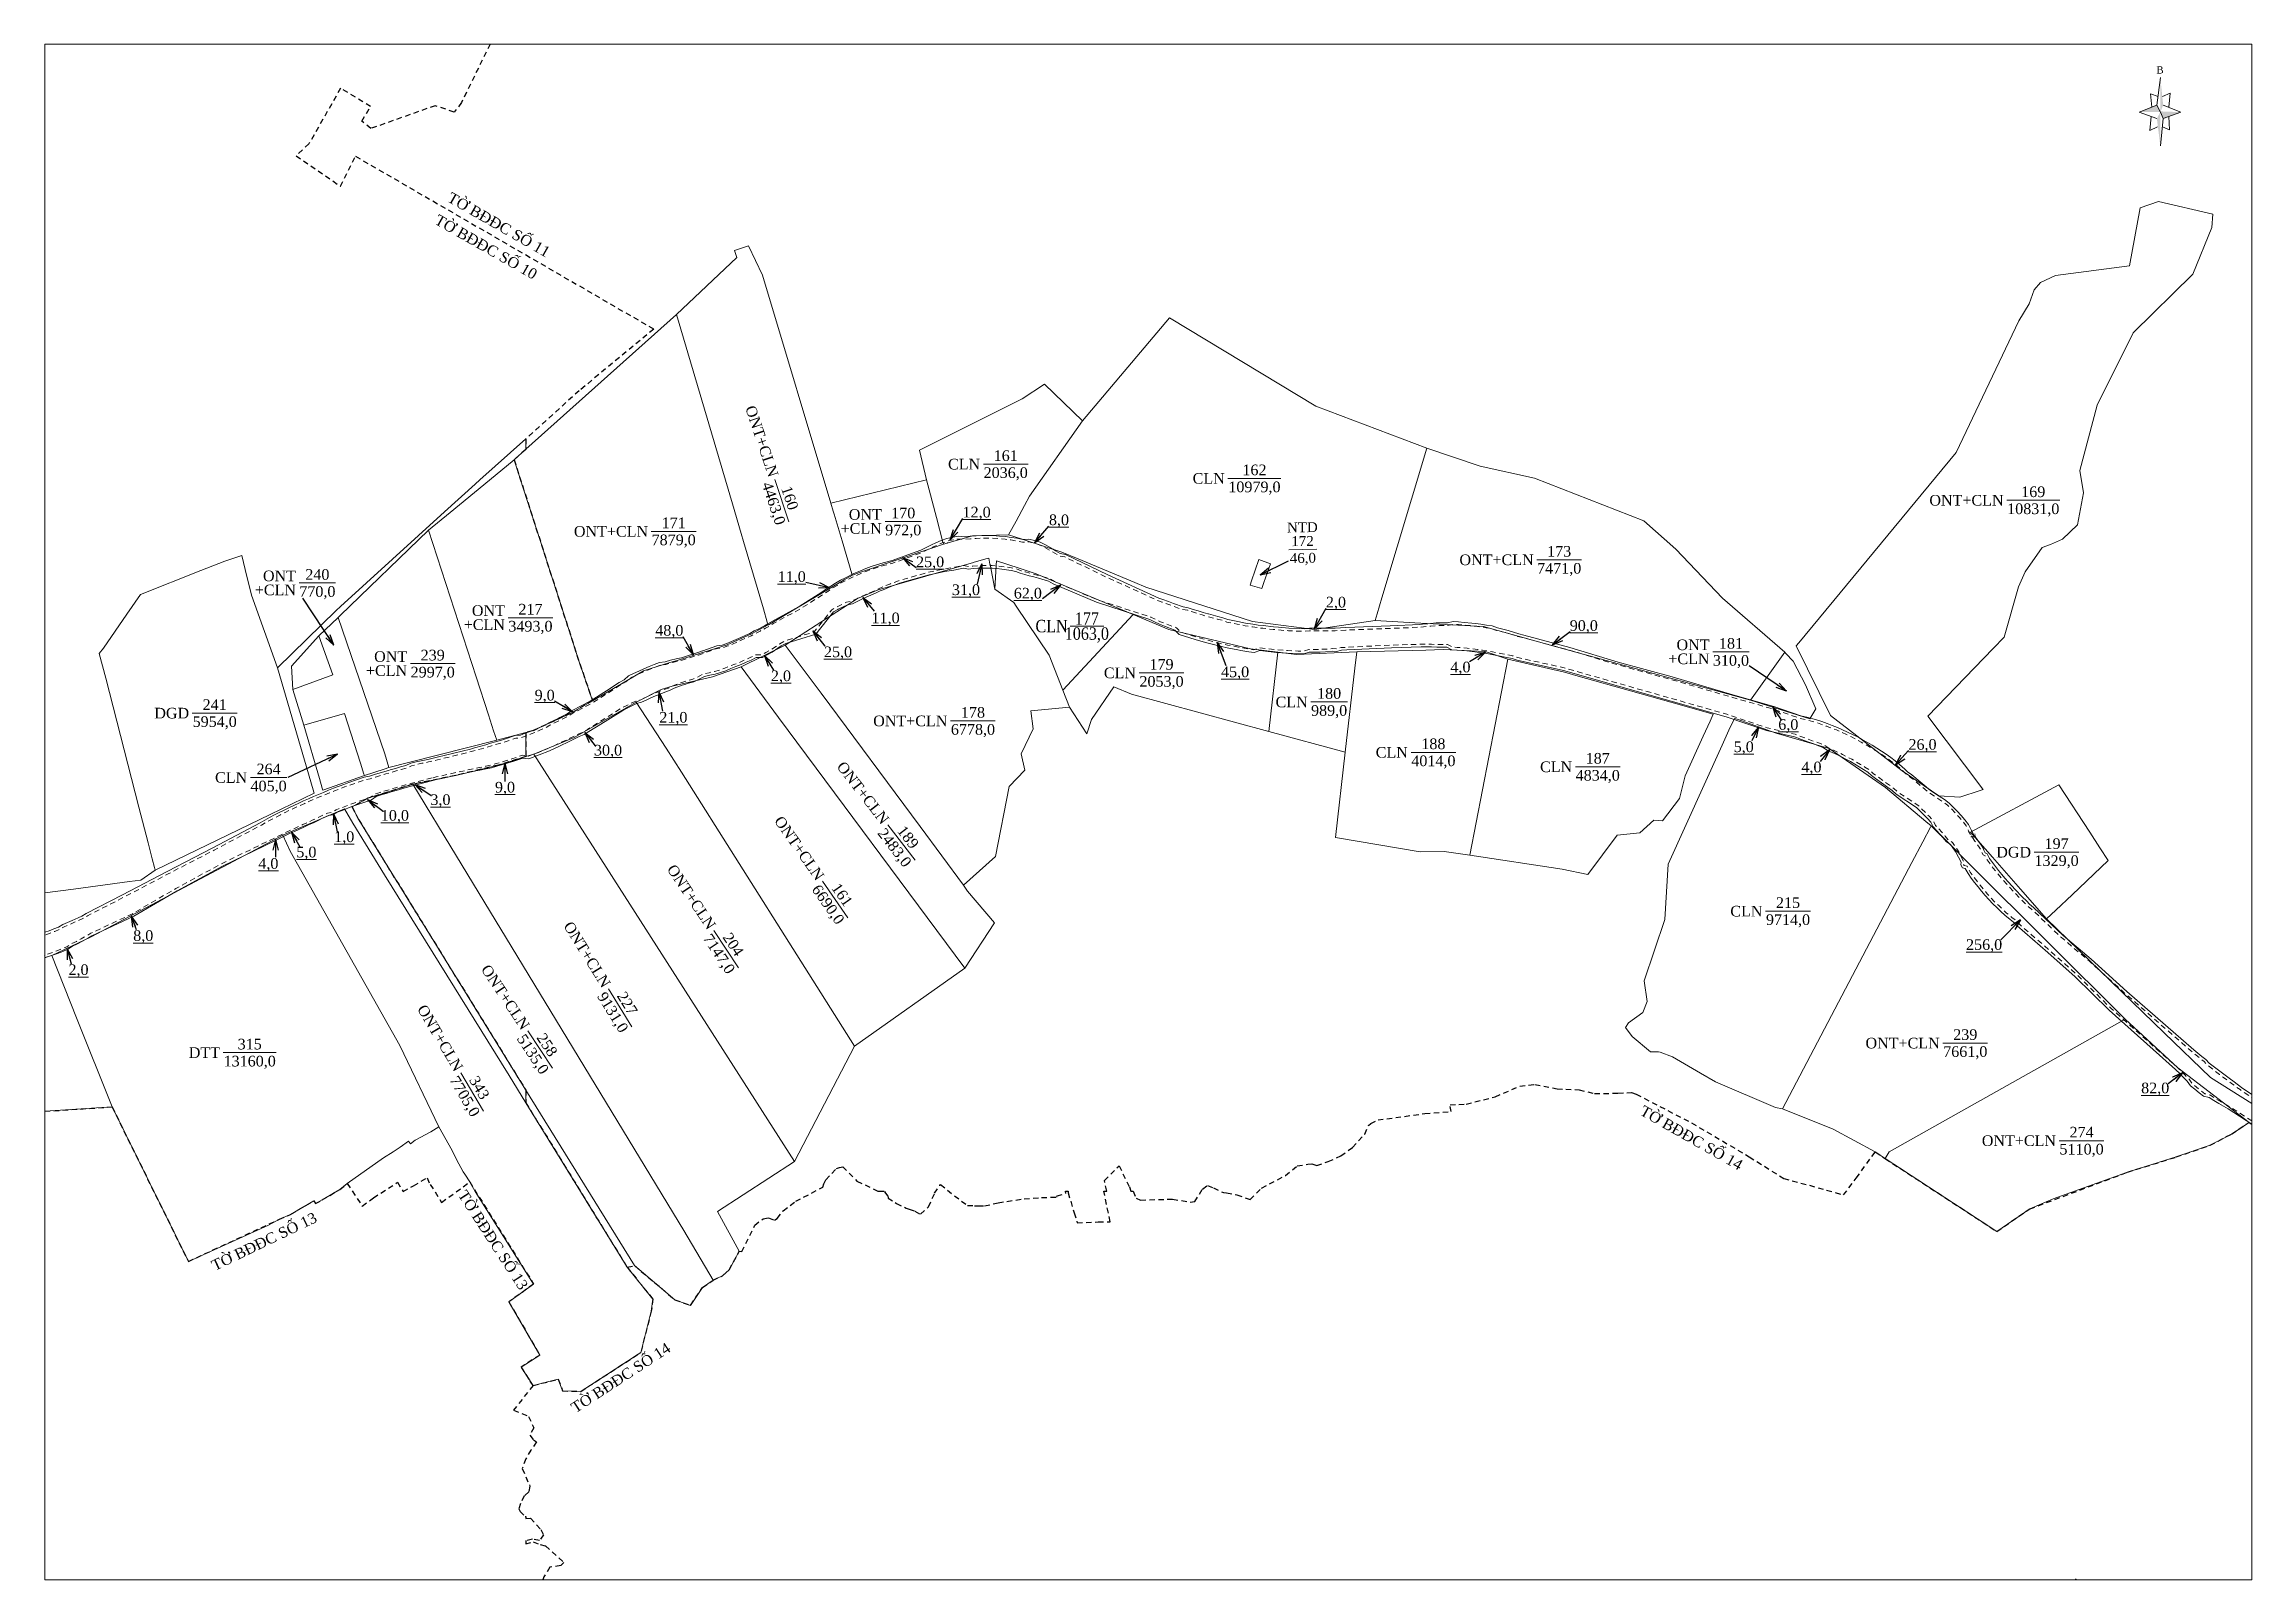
# Model space of a CAD drawing. Header units: metres. Extents: x 547819 to 548649, y 1841854 to 1842431.
import ezdxf
from ezdxf.enums import TextEntityAlignment as Align

# ---------------------------------------------------------------- set-up
doc = ezdxf.new("R2010")
doc.units = ezdxf.units.M
doc.header["$MEASUREMENT"] = 0
doc.linetypes.add('DGN Style 2', pattern=[3.355162, 2.013097, -1.342065])
for name, color, linetype, lineweight in [('Level 1', 7, 'Continuous', 0), ('Level 10', 7, 'Continuous', 0), ('Level 13', 7, 'Continuous', 0), ('Level 2', 7, 'Continuous', 0), ('Level 22', 7, 'Continuous', 0), ('Level 30', 7, 'Continuous', 0), ('Level 34', 7, 'Continuous', 0), ('Level 4', 7, 'Continuous', 0), ('Level 5', 7, 'Continuous', 0), ('Level 6', 7, 'Continuous', 0), ('Level 62', 7, 'Continuous', 0)]:
    doc.layers.add(name, color=color, linetype=linetype, lineweight=lineweight)
doc.styles.add('Style-STANDARD', font='STANDARD.shx')
doc.styles.add('Style-Times New Roman', font='times.ttf')
doc.styles.add('Style-Vntime', font='Vntime.shx')
doc.dimstyles.get("Standard").update_dxf_attribs({"dimtxt": 0.18, "dimasz": 0.18, "dimexe": 0.18, "dimexo": 0.0625, "dimgap": 0.09, "dimtad": 0, "dimtih": 1, "dimtoh": 1, "dimdec": 4, "dimzin": 0, "dimdsep": 46, "dimtxsty": 'Standard', "dimcen": 0.09, "dimadec": 0, "dimazin": 0, "dimtfac": 1, "dimtdec": 4, "dimtofl": 0, "dimtmove": 0, "dimatfit": 3, "dimfxl": 1, "dimtolj": 1, "dimtzin": 0, "dimarcsym": 0})

msp = doc.modelspace()

# ---------------------------------------------------------------- texts
at = {"layer": 'Level 1', "color": 7, "linetype": 'Continuous', "lineweight": 0, "style": 'Style-Times New Roman'}
for s, rotation, p in [('TỜ BĐĐC SỐ 11', 330.326164, (547970.140465, 1842372.382221)), ('TỜ BĐĐC SỐ 10', 330.326164, (547965.31757, 1842364.019766)), ('TỜ BĐĐC SỐ 14', 330.484658, (548418.639319, 1842028.966626)), ('TỜ BĐĐC SỐ 13', 302.908439, (547974.307419, 1841998.654359)), ('TỜ BĐĐC SỐ 13', 25.695667, (547883.002944, 1841969.937451)), ('TỜ BĐĐC SỐ 14', 33.065597, (548018.697298, 1841916.405942))]:
    msp.add_text(s, height=4, rotation=rotation, dxfattribs=at).set_placement(p)
at = {"layer": 'Level 5', "color": 5, "linetype": 'Continuous', "lineweight": 0, "style": 'Style-Times New Roman'}
for s, height, p in [('%%u12,0%%U', 4, (548169.547552, 1842255.365874)), ('%%u8,0%%U', 4, (548200.504357, 1842252.467038)), ('%%u25,0%%U', 4, (548152.068349, 1842236.653129)), ('%%u11,0%%U', 4, (548100.000657, 1842231.101907)), ('%%u31,0%%U', 4, (548165.541861, 1842226.166867)), ('%%u62,0%%U', 4, (548188.805081, 1842224.873861)), ('%%u2,0%%U', 4, (548304.676288, 1842221.511545)), ('%%u48,0%%U', 4, (548053.967216, 1842210.905896)), ('%%u11,0%%U', 4, (548135.309464, 1842215.56558)), ('%%u90,0%%U', 4, (548397.903887, 1842212.705343)), ('%%u25,0%%U', 4, (548117.41319, 1842202.819235)), ('%%u2,0%%U', 4, (548095.960789, 1842193.802462)), ('%%u45,0%%U', 4, (548266.764944, 1842195.29189)), ('%%u4,0%%U', 4, (548351.51858, 1842197.105846)), ('%%u9,0%%U', 4, (548007.086745, 1842186.528948)), ('%%u21,0%%U', 4, (548055.496842, 1842178.199559)), ('%%u6,0%%U', 4, (548474.820767, 1842175.501419)), ('%%u26,0%%U', 4, (548525.288248, 1842167.994226)), ('%%u30,0%%U', 4, (548030.919052, 1842165.827878)), ('%%u5,0%%U', 4, (548458.053789, 1842167.113394)), ('%%u4,0%%U', 4, (548483.528837, 1842159.514497)), ('%%u9,0%%U', 4, (547992.158966, 1842151.907386)), ('%%u3,0%%U', 4, (547967.89257, 1842147.220186)), ('%%u10,0%%U', 4, (547950.752828, 1842141.307742)), ('%%u5,0%%U', 4, (547917.46745, 1842127.518201)), ('%%u1,0%%U', 4, (547931.711208, 1842133.275141)), ('%%u1,0%%U', 1, (548544.424321, 1842133.992738)), ('%%u4,0%%U', 4, (547903.173335, 1842123.220578)), ('%%u8,0%%U', 4, (547856.104648, 1842096.119032)), ('%%u256,0%%U', 4, (548548.46111, 1842092.732058)), ('%%u2,0%%U', 4, (547831.767111, 1842083.303318)), ('%%u82,0%%U', 4, (548612.79762, 1842038.800144))]:
    msp.add_text(s, height=height, dxfattribs=at).set_placement(p, align=Align.MIDDLE_CENTER)

# ---------------------------------------------------------------- blocks, each defined once
blk = doc.blocks.new('N_THUA')
at = {"layer": 'Level 13', "color": 1, "linetype": 'Continuous', "lineweight": 0}
blk.add_line((-1.791473, 0), (6.618527, 0), dxfattribs=at)
at = {"layer": 'Level 13', "color": 5, "linetype": 'Continuous', "lineweight": 0, "style": 'Style-Times New Roman'}
blk.add_text('241', height=2, dxfattribs=at).set_placement((2.413527, 1.6), align=Align.MIDDLE_CENTER)
at = {"layer": 'Level 2', "color": 3, "linetype": 'Continuous', "lineweight": 0, "style": 'Style-Times New Roman'}
blk.add_text('DGD', height=2, dxfattribs=at).set_placement((-2.391473, 0), align=Align.MIDDLE_RIGHT)
at = {"layer": 'Level 4', "color": 1, "linetype": 'Continuous', "lineweight": 0, "style": 'Style-Times New Roman'}
blk.add_text('5954,0', height=2, dxfattribs=at).set_placement((2.413527, -1.6), align=Align.MIDDLE_CENTER)
blk = doc.blocks.new('N_THUA_1')
at = {"layer": 'Level 13', "color": 1, "linetype": 'Continuous', "lineweight": 0}
blk.add_line((-0.875749, 0), (5.980251, 0), dxfattribs=at)
at = {"layer": 'Level 13', "color": 5, "linetype": 'Continuous', "lineweight": 0, "style": 'Style-Times New Roman'}
blk.add_text('264', height=2, dxfattribs=at).set_placement((2.552251, 1.6), align=Align.MIDDLE_CENTER)
at = {"layer": 'Level 2', "color": 3, "linetype": 'Continuous', "lineweight": 0, "style": 'Style-Times New Roman'}
blk.add_text('CLN', height=2, dxfattribs=at).set_placement((-1.475749, 0), align=Align.MIDDLE_RIGHT)
at = {"layer": 'Level 4', "color": 1, "linetype": 'Continuous', "lineweight": 0, "style": 'Style-Times New Roman'}
blk.add_text('405,0', height=2, dxfattribs=at).set_placement((2.552251, -1.6), align=Align.MIDDLE_CENTER)
blk = doc.blocks.new('N_THUA_2')
at = {"layer": 'Level 13', "color": 1, "linetype": 'Continuous', "lineweight": 0}
blk.add_line((1.704687, 0), (10.114687, 0), dxfattribs=at)
at = {"layer": 'Level 13', "color": 5, "linetype": 'Continuous', "lineweight": 0, "style": 'Style-Times New Roman'}
blk.add_text('239', height=2, dxfattribs=at).set_placement((5.909687, 1.6), align=Align.MIDDLE_CENTER)
at = {"layer": 'Level 2', "color": 3, "linetype": 'Continuous', "lineweight": 0, "insert": (1.104687, 0), "char_height": 2, "attachment_point": 6, "line_spacing_factor": 0.791214, "style": 'Style-Times New Roman'}
blk.add_mtext('ONT\\P+CLN', dxfattribs=at)
at = {"layer": 'Level 4', "color": 1, "linetype": 'Continuous', "lineweight": 0, "style": 'Style-Times New Roman'}
blk.add_text('2997,0', height=2, dxfattribs=at).set_placement((5.909687, -1.6), align=Align.MIDDLE_CENTER)
blk = doc.blocks.new('N_THUA_3')
at = {"layer": 'Level 13', "color": 1, "linetype": 'Continuous', "lineweight": 0}
blk.add_line((1.70369, 0), (10.11369, 0), dxfattribs=at)
at = {"layer": 'Level 13', "color": 5, "linetype": 'Continuous', "lineweight": 0, "style": 'Style-Times New Roman'}
blk.add_text('217', height=2, dxfattribs=at).set_placement((5.90869, 1.6), align=Align.MIDDLE_CENTER)
at = {"layer": 'Level 2', "color": 3, "linetype": 'Continuous', "lineweight": 0, "insert": (1.10369, 0), "char_height": 2, "attachment_point": 6, "line_spacing_factor": 0.791214, "style": 'Style-Times New Roman'}
blk.add_mtext('ONT\\P+CLN', dxfattribs=at)
at = {"layer": 'Level 4', "color": 1, "linetype": 'Continuous', "lineweight": 0, "style": 'Style-Times New Roman'}
blk.add_text('3493,0', height=2, dxfattribs=at).set_placement((5.90869, -1.6), align=Align.MIDDLE_CENTER)
blk = doc.blocks.new('N_THUA_4')
at = {"layer": 'Level 13', "color": 1, "linetype": 'Continuous', "lineweight": 0}
blk.add_line((2.868463, 0), (9.724463, 0), dxfattribs=at)
at = {"layer": 'Level 13', "color": 5, "linetype": 'Continuous', "lineweight": 0, "style": 'Style-Times New Roman'}
blk.add_text('240', height=2, dxfattribs=at).set_placement((6.296463, 1.6), align=Align.MIDDLE_CENTER)
at = {"layer": 'Level 2', "color": 3, "linetype": 'Continuous', "lineweight": 0, "insert": (2.268463, 0), "char_height": 2, "attachment_point": 6, "line_spacing_factor": 0.791214, "style": 'Style-Times New Roman'}
blk.add_mtext('ONT\\P+CLN', dxfattribs=at)
at = {"layer": 'Level 4', "color": 1, "linetype": 'Continuous', "lineweight": 0, "style": 'Style-Times New Roman'}
blk.add_text('770,0', height=2, dxfattribs=at).set_placement((6.296463, -1.6), align=Align.MIDDLE_CENTER)
blk = doc.blocks.new('TerminatorOpen_0.5')
at = {"color": 0, "linetype": 'ByBlock', "lineweight": -2}
for q in [(-1, 0.25), (-1, 0), (-1, -0.25)]:
    blk.add_line((0, 0), q, dxfattribs=at)
blk = doc.blocks.new('N_THUA_5')
at = {"layer": 'Level 13', "color": 1, "linetype": 'Continuous', "lineweight": 0}
blk.add_line((1.607495, 0), (10.017495, 0), dxfattribs=at)
at = {"layer": 'Level 13', "color": 5, "linetype": 'Continuous', "lineweight": 0, "style": 'Style-Times New Roman'}
blk.add_text('171', height=2, dxfattribs=at).set_placement((5.812495, 1.6), align=Align.MIDDLE_CENTER)
at = {"layer": 'Level 2', "color": 3, "linetype": 'Continuous', "lineweight": 0, "style": 'Style-Times New Roman'}
blk.add_text('ONT+CLN', height=2, dxfattribs=at).set_placement((1.007495, 0), align=Align.MIDDLE_RIGHT)
at = {"layer": 'Level 4', "color": 1, "linetype": 'Continuous', "lineweight": 0, "style": 'Style-Times New Roman'}
blk.add_text('7879,0', height=2, dxfattribs=at).set_placement((5.812495, -1.6), align=Align.MIDDLE_CENTER)
blk = doc.blocks.new('N_THUA_6')
at = {"layer": 'Level 13', "color": 1, "linetype": 'Continuous', "lineweight": 0}
blk.add_line((1.701696, 0), (10.111696, 0), dxfattribs=at)
at = {"layer": 'Level 13', "color": 5, "linetype": 'Continuous', "lineweight": 0, "style": 'Style-Times New Roman'}
blk.add_text('160', height=2, dxfattribs=at).set_placement((5.906696, 1.6), align=Align.MIDDLE_CENTER)
at = {"layer": 'Level 2', "color": 3, "linetype": 'Continuous', "lineweight": 0, "style": 'Style-Times New Roman'}
blk.add_text('ONT+CLN', height=2, dxfattribs=at).set_placement((1.101696, 0), align=Align.MIDDLE_RIGHT)
at = {"layer": 'Level 4', "color": 1, "linetype": 'Continuous', "lineweight": 0, "style": 'Style-Times New Roman'}
blk.add_text('4463,0', height=2, dxfattribs=at).set_placement((5.906696, -1.6), align=Align.MIDDLE_CENTER)
blk = doc.blocks.new('N_THUA_7')
at = {"layer": 'Level 13', "color": 1, "linetype": 'Continuous', "lineweight": 0}
blk.add_line((2.868463, 0), (9.724463, 0), dxfattribs=at)
at = {"layer": 'Level 13', "color": 5, "linetype": 'Continuous', "lineweight": 0, "style": 'Style-Times New Roman'}
blk.add_text('170', height=2, dxfattribs=at).set_placement((6.296463, 1.6), align=Align.MIDDLE_CENTER)
at = {"layer": 'Level 2', "color": 3, "linetype": 'Continuous', "lineweight": 0, "insert": (2.268463, 0), "char_height": 2, "attachment_point": 6, "line_spacing_factor": 0.791214, "style": 'Style-Times New Roman'}
blk.add_mtext('ONT\\P+CLN', dxfattribs=at)
at = {"layer": 'Level 4', "color": 1, "linetype": 'Continuous', "lineweight": 0, "style": 'Style-Times New Roman'}
blk.add_text('972,0', height=2, dxfattribs=at).set_placement((6.296463, -1.6), align=Align.MIDDLE_CENTER)
blk = doc.blocks.new('N_THUA_8')
at = {"layer": 'Level 13', "color": 1, "linetype": 'Continuous', "lineweight": 0}
blk.add_line((-2.138268, 0), (6.271732, 0), dxfattribs=at)
at = {"layer": 'Level 13', "color": 5, "linetype": 'Continuous', "lineweight": 0, "style": 'Style-Times New Roman'}
blk.add_text('161', height=2, dxfattribs=at).set_placement((2.066732, 1.6), align=Align.MIDDLE_CENTER)
at = {"layer": 'Level 2', "color": 3, "linetype": 'Continuous', "lineweight": 0, "style": 'Style-Times New Roman'}
blk.add_text('CLN', height=2, dxfattribs=at).set_placement((-2.738268, 0), align=Align.MIDDLE_RIGHT)
at = {"layer": 'Level 4', "color": 1, "linetype": 'Continuous', "lineweight": 0, "style": 'Style-Times New Roman'}
blk.add_text('2036,0', height=2, dxfattribs=at).set_placement((2.066732, -1.6), align=Align.MIDDLE_CENTER)
blk = doc.blocks.new('N_THUA_9')
at = {"layer": 'Level 13', "color": 1, "linetype": 'Continuous', "lineweight": 0}
blk.add_line((-2.042545, 0), (6.367455, 0), dxfattribs=at)
at = {"layer": 'Level 13', "color": 5, "linetype": 'Continuous', "lineweight": 0, "style": 'Style-Times New Roman'}
blk.add_text('177', height=2.65625, dxfattribs=at).set_placement((2.162455, 1.6), align=Align.MIDDLE_CENTER)
at = {"layer": 'Level 2', "color": 3, "linetype": 'Continuous', "lineweight": 0, "style": 'Style-Times New Roman'}
blk.add_text('CLN', height=2.65625, dxfattribs=at).set_placement((-2.642545, 0), align=Align.MIDDLE_RIGHT)
at = {"layer": 'Level 4', "color": 1, "linetype": 'Continuous', "lineweight": 0, "style": 'Style-Times New Roman'}
blk.add_text('1063,0', height=2.65625, dxfattribs=at).set_placement((2.162455, -1.6), align=Align.MIDDLE_CENTER)
blk = doc.blocks.new('N_THUA_10')
at = {"layer": 'Level 13', "color": 1, "linetype": 'Continuous', "lineweight": 0}
blk.add_line((1.704687, 0), (10.114687, 0), dxfattribs=at)
at = {"layer": 'Level 13', "color": 5, "linetype": 'Continuous', "lineweight": 0, "style": 'Style-Times New Roman'}
blk.add_text('178', height=2, dxfattribs=at).set_placement((5.909687, 1.6), align=Align.MIDDLE_CENTER)
at = {"layer": 'Level 2', "color": 3, "linetype": 'Continuous', "lineweight": 0, "style": 'Style-Times New Roman'}
blk.add_text('ONT+CLN', height=2, dxfattribs=at).set_placement((1.104687, 0), align=Align.MIDDLE_RIGHT)
at = {"layer": 'Level 4', "color": 1, "linetype": 'Continuous', "lineweight": 0, "style": 'Style-Times New Roman'}
blk.add_text('6778,0', height=2, dxfattribs=at).set_placement((5.909687, -1.6), align=Align.MIDDLE_CENTER)
blk = doc.blocks.new('N_THUA_11')
at = {"layer": 'Level 13', "color": 1, "linetype": 'Continuous', "lineweight": 0}
blk.add_line((1.607495, 0), (10.017495, 0), dxfattribs=at)
at = {"layer": 'Level 13', "color": 5, "linetype": 'Continuous', "lineweight": 0, "style": 'Style-Times New Roman'}
blk.add_text('161', height=2, dxfattribs=at).set_placement((5.812495, 1.6), align=Align.MIDDLE_CENTER)
at = {"layer": 'Level 2', "color": 3, "linetype": 'Continuous', "lineweight": 0, "style": 'Style-Times New Roman'}
blk.add_text('ONT+CLN', height=2, dxfattribs=at).set_placement((1.007495, 0), align=Align.MIDDLE_RIGHT)
at = {"layer": 'Level 4', "color": 1, "linetype": 'Continuous', "lineweight": 0, "style": 'Style-Times New Roman'}
blk.add_text('6690,0', height=2, dxfattribs=at).set_placement((5.812495, -1.6), align=Align.MIDDLE_CENTER)
blk = doc.blocks.new('N_THUA_12')
at = {"layer": 'Level 13', "color": 1, "linetype": 'Continuous', "lineweight": 0}
blk.add_line((1.701696, 0), (10.111696, 0), dxfattribs=at)
at = {"layer": 'Level 13', "color": 5, "linetype": 'Continuous', "lineweight": 0, "style": 'Style-Times New Roman'}
blk.add_text('204', height=2, dxfattribs=at).set_placement((5.906696, 1.6), align=Align.MIDDLE_CENTER)
at = {"layer": 'Level 2', "color": 3, "linetype": 'Continuous', "lineweight": 0, "style": 'Style-Times New Roman'}
blk.add_text('ONT+CLN', height=2, dxfattribs=at).set_placement((1.101696, 0), align=Align.MIDDLE_RIGHT)
at = {"layer": 'Level 4', "color": 1, "linetype": 'Continuous', "lineweight": 0, "style": 'Style-Times New Roman'}
blk.add_text('7147,0', height=2, dxfattribs=at).set_placement((5.906696, -1.6), align=Align.MIDDLE_CENTER)
blk = doc.blocks.new('N_THUA_13')
at = {"layer": 'Level 13', "color": 1, "linetype": 'Continuous', "lineweight": 0}
blk.add_line((1.70369, 0), (10.11369, 0), dxfattribs=at)
at = {"layer": 'Level 13', "color": 5, "linetype": 'Continuous', "lineweight": 0, "style": 'Style-Times New Roman'}
blk.add_text('227', height=2, dxfattribs=at).set_placement((5.90869, 1.6), align=Align.MIDDLE_CENTER)
at = {"layer": 'Level 2', "color": 3, "linetype": 'Continuous', "lineweight": 0, "style": 'Style-Times New Roman'}
blk.add_text('ONT+CLN', height=2, dxfattribs=at).set_placement((1.10369, 0), align=Align.MIDDLE_RIGHT)
at = {"layer": 'Level 4', "color": 1, "linetype": 'Continuous', "lineweight": 0, "style": 'Style-Times New Roman'}
blk.add_text('9131,0', height=2, dxfattribs=at).set_placement((5.90869, -1.6), align=Align.MIDDLE_CENTER)
blk = doc.blocks.new('N_THUA_14')
at = {"layer": 'Level 13', "color": 1, "linetype": 'Continuous', "lineweight": 0}
blk.add_line((1.704687, 0), (10.114687, 0), dxfattribs=at)
at = {"layer": 'Level 13', "color": 5, "linetype": 'Continuous', "lineweight": 0, "style": 'Style-Times New Roman'}
blk.add_text('258', height=2, dxfattribs=at).set_placement((5.909687, 1.6), align=Align.MIDDLE_CENTER)
at = {"layer": 'Level 2', "color": 3, "linetype": 'Continuous', "lineweight": 0, "style": 'Style-Times New Roman'}
blk.add_text('ONT+CLN', height=2, dxfattribs=at).set_placement((1.104687, 0), align=Align.MIDDLE_RIGHT)
at = {"layer": 'Level 4', "color": 1, "linetype": 'Continuous', "lineweight": 0, "style": 'Style-Times New Roman'}
blk.add_text('5135,0', height=2, dxfattribs=at).set_placement((5.909687, -1.6), align=Align.MIDDLE_CENTER)
blk = doc.blocks.new('N_THUA_15')
at = {"layer": 'Level 13', "color": 1, "linetype": 'Continuous', "lineweight": 0}
blk.add_line((1.70369, 0), (10.11369, 0), dxfattribs=at)
at = {"layer": 'Level 13', "color": 5, "linetype": 'Continuous', "lineweight": 0, "style": 'Style-Times New Roman'}
blk.add_text('343', height=2, dxfattribs=at).set_placement((5.90869, 1.6), align=Align.MIDDLE_CENTER)
at = {"layer": 'Level 2', "color": 3, "linetype": 'Continuous', "lineweight": 0, "style": 'Style-Times New Roman'}
blk.add_text('ONT+CLN', height=2, dxfattribs=at).set_placement((1.10369, 0), align=Align.MIDDLE_RIGHT)
at = {"layer": 'Level 4', "color": 1, "linetype": 'Continuous', "lineweight": 0, "style": 'Style-Times New Roman'}
blk.add_text('7705,0', height=2, dxfattribs=at).set_placement((5.90869, -1.6), align=Align.MIDDLE_CENTER)
blk = doc.blocks.new('N_THUA_16')
at = {"layer": 'Level 13', "color": 1, "linetype": 'Continuous', "lineweight": 0}
blk.add_line((-3.198024, 0), (6.763976, 0), dxfattribs=at)
at = {"layer": 'Level 13', "color": 5, "linetype": 'Continuous', "lineweight": 0, "style": 'Style-Times New Roman'}
blk.add_text('315', height=2, dxfattribs=at).set_placement((1.782976, 1.6), align=Align.MIDDLE_CENTER)
at = {"layer": 'Level 2', "color": 3, "linetype": 'Continuous', "lineweight": 0, "style": 'Style-Times New Roman'}
blk.add_text('DTT', height=2, dxfattribs=at).set_placement((-3.798024, 0), align=Align.MIDDLE_RIGHT)
at = {"layer": 'Level 4', "color": 1, "linetype": 'Continuous', "lineweight": 0, "style": 'Style-Times New Roman'}
blk.add_text('13160,0', height=2, dxfattribs=at).set_placement((1.782976, -1.6), align=Align.MIDDLE_CENTER)
blk = doc.blocks.new('N_THUA_17')
at = {"layer": 'Level 13', "color": 1, "linetype": 'Continuous', "lineweight": 0}
blk.add_line((1.704687, 0), (10.114687, 0), dxfattribs=at)
at = {"layer": 'Level 13', "color": 5, "linetype": 'Continuous', "lineweight": 0, "style": 'Style-Times New Roman'}
blk.add_text('189', height=2, dxfattribs=at).set_placement((5.909687, 1.6), align=Align.MIDDLE_CENTER)
at = {"layer": 'Level 2', "color": 3, "linetype": 'Continuous', "lineweight": 0, "style": 'Style-Times New Roman'}
blk.add_text('ONT+CLN', height=2, dxfattribs=at).set_placement((1.104687, 0), align=Align.MIDDLE_RIGHT)
at = {"layer": 'Level 4', "color": 1, "linetype": 'Continuous', "lineweight": 0, "style": 'Style-Times New Roman'}
blk.add_text('2483,0', height=2, dxfattribs=at).set_placement((5.909687, -1.6), align=Align.MIDDLE_CENTER)
blk = doc.blocks.new('N_THUA_18')
at = {"layer": 'Level 13', "color": 1, "linetype": 'Continuous', "lineweight": 0}
blk.add_line((-3.214408, 0), (6.747592, 0), dxfattribs=at)
at = {"layer": 'Level 13', "color": 5, "linetype": 'Continuous', "lineweight": 0, "style": 'Style-Times New Roman'}
blk.add_text('162', height=2, dxfattribs=at).set_placement((1.766592, 1.6), align=Align.MIDDLE_CENTER)
at = {"layer": 'Level 2', "color": 3, "linetype": 'Continuous', "lineweight": 0, "style": 'Style-Times New Roman'}
blk.add_text('CLN', height=2, dxfattribs=at).set_placement((-3.814408, 0), align=Align.MIDDLE_RIGHT)
at = {"layer": 'Level 4', "color": 1, "linetype": 'Continuous', "lineweight": 0, "style": 'Style-Times New Roman'}
blk.add_text('10979,0', height=2, dxfattribs=at).set_placement((1.766592, -1.6), align=Align.MIDDLE_CENTER)
blk = doc.blocks.new('N_THUA_19')
at = {"layer": 'Level 13', "color": 1, "linetype": 'Continuous', "lineweight": 0}
blk.add_line((-2.428015, -0.491715), (1.566651, -1.919022), dxfattribs=at)
at = {"layer": 'Level 13', "color": 5, "linetype": 'Continuous', "lineweight": 0, "style": 'Style-Times New Roman'}
blk.add_text('172', height=1.497107, rotation=340.33802, dxfattribs=at).set_placement((0, 0), align=Align.MIDDLE_CENTER)
at = {"layer": 'Level 2', "color": 3, "linetype": 'Continuous', "lineweight": 0, "style": 'Style-Times New Roman'}
blk.add_text('NTD', height=1.497107, rotation=340.33802, dxfattribs=at).set_placement((0.699859, 1.958724), align=Align.MIDDLE_CENTER)
at = {"layer": 'Level 4', "color": 1, "linetype": 'Continuous', "lineweight": 0, "style": 'Style-Times New Roman'}
blk.add_text('46,0', height=1.497107, rotation=340.33802, dxfattribs=at).set_placement((-0.861364, -2.410737), align=Align.MIDDLE_CENTER)
blk = doc.blocks.new('N_THUA_20')
at = {"layer": 'Level 13', "color": 1, "linetype": 'Continuous', "lineweight": 0}
blk.add_line((1.70369, 0), (10.11369, 0), dxfattribs=at)
at = {"layer": 'Level 13', "color": 5, "linetype": 'Continuous', "lineweight": 0, "style": 'Style-Times New Roman'}
blk.add_text('173', height=2, dxfattribs=at).set_placement((5.90869, 1.6), align=Align.MIDDLE_CENTER)
at = {"layer": 'Level 2', "color": 3, "linetype": 'Continuous', "lineweight": 0, "style": 'Style-Times New Roman'}
blk.add_text('ONT+CLN', height=2, dxfattribs=at).set_placement((1.10369, 0), align=Align.MIDDLE_RIGHT)
at = {"layer": 'Level 4', "color": 1, "linetype": 'Continuous', "lineweight": 0, "style": 'Style-Times New Roman'}
blk.add_text('7471,0', height=2, dxfattribs=at).set_placement((5.90869, -1.6), align=Align.MIDDLE_CENTER)
blk = doc.blocks.new('N_THUA_21')
at = {"layer": 'Level 13', "color": 1, "linetype": 'Continuous', "lineweight": 0}
blk.add_line((-2.041552, 0), (6.368448, 0), dxfattribs=at)
at = {"layer": 'Level 13', "color": 5, "linetype": 'Continuous', "lineweight": 0, "style": 'Style-Times New Roman'}
blk.add_text('179', height=2, dxfattribs=at).set_placement((2.163448, 1.6), align=Align.MIDDLE_CENTER)
at = {"layer": 'Level 2', "color": 3, "linetype": 'Continuous', "lineweight": 0, "style": 'Style-Times New Roman'}
blk.add_text('CLN', height=2, dxfattribs=at).set_placement((-2.641552, 0), align=Align.MIDDLE_RIGHT)
at = {"layer": 'Level 4', "color": 1, "linetype": 'Continuous', "lineweight": 0, "style": 'Style-Times New Roman'}
blk.add_text('2053,0', height=2, dxfattribs=at).set_placement((2.163448, -1.6), align=Align.MIDDLE_CENTER)
blk = doc.blocks.new('N_THUA_22')
at = {"layer": 'Level 13', "color": 1, "linetype": 'Continuous', "lineweight": 0}
blk.add_line((-0.875749, 0), (5.980251, 0), dxfattribs=at)
at = {"layer": 'Level 13', "color": 5, "linetype": 'Continuous', "lineweight": 0, "style": 'Style-Times New Roman'}
blk.add_text('180', height=2, dxfattribs=at).set_placement((2.552251, 1.6), align=Align.MIDDLE_CENTER)
at = {"layer": 'Level 2', "color": 3, "linetype": 'Continuous', "lineweight": 0, "style": 'Style-Times New Roman'}
blk.add_text('CLN', height=2, dxfattribs=at).set_placement((-1.475749, 0), align=Align.MIDDLE_RIGHT)
at = {"layer": 'Level 4', "color": 1, "linetype": 'Continuous', "lineweight": 0, "style": 'Style-Times New Roman'}
blk.add_text('989,0', height=2, dxfattribs=at).set_placement((2.552251, -1.6), align=Align.MIDDLE_CENTER)
blk = doc.blocks.new('N_THUA_23')
at = {"layer": 'Level 13', "color": 1, "linetype": 'Continuous', "lineweight": 0}
blk.add_line((-2.041552, 0), (6.368448, 0), dxfattribs=at)
at = {"layer": 'Level 13', "color": 5, "linetype": 'Continuous', "lineweight": 0, "style": 'Style-Times New Roman'}
blk.add_text('188', height=2, dxfattribs=at).set_placement((2.163448, 1.6), align=Align.MIDDLE_CENTER)
at = {"layer": 'Level 2', "color": 3, "linetype": 'Continuous', "lineweight": 0, "style": 'Style-Times New Roman'}
blk.add_text('CLN', height=2, dxfattribs=at).set_placement((-2.641552, 0), align=Align.MIDDLE_RIGHT)
at = {"layer": 'Level 4', "color": 1, "linetype": 'Continuous', "lineweight": 0, "style": 'Style-Times New Roman'}
blk.add_text('4014,0', height=2, dxfattribs=at).set_placement((2.163448, -1.6), align=Align.MIDDLE_CENTER)
blk = doc.blocks.new('N_THUA_24')
at = {"layer": 'Level 13', "color": 1, "linetype": 'Continuous', "lineweight": 0}
blk.add_line((-2.042545, 0), (6.367455, 0), dxfattribs=at)
at = {"layer": 'Level 13', "color": 5, "linetype": 'Continuous', "lineweight": 0, "style": 'Style-Times New Roman'}
blk.add_text('187', height=2, dxfattribs=at).set_placement((2.162455, 1.6), align=Align.MIDDLE_CENTER)
at = {"layer": 'Level 2', "color": 3, "linetype": 'Continuous', "lineweight": 0, "style": 'Style-Times New Roman'}
blk.add_text('CLN', height=2, dxfattribs=at).set_placement((-2.642545, 0), align=Align.MIDDLE_RIGHT)
at = {"layer": 'Level 4', "color": 1, "linetype": 'Continuous', "lineweight": 0, "style": 'Style-Times New Roman'}
blk.add_text('4834,0', height=2, dxfattribs=at).set_placement((2.162455, -1.6), align=Align.MIDDLE_CENTER)
blk = doc.blocks.new('N_THUA_25')
at = {"layer": 'Level 13', "color": 1, "linetype": 'Continuous', "lineweight": 0}
blk.add_line((-2.038576, 0), (6.371424, 0), dxfattribs=at)
at = {"layer": 'Level 13', "color": 5, "linetype": 'Continuous', "lineweight": 0, "style": 'Style-Times New Roman'}
blk.add_text('215', height=2, dxfattribs=at).set_placement((2.166424, 1.6), align=Align.MIDDLE_CENTER)
at = {"layer": 'Level 2', "color": 3, "linetype": 'Continuous', "lineweight": 0, "style": 'Style-Times New Roman'}
blk.add_text('CLN', height=2, dxfattribs=at).set_placement((-2.638576, 0), align=Align.MIDDLE_RIGHT)
at = {"layer": 'Level 4', "color": 1, "linetype": 'Continuous', "lineweight": 0, "style": 'Style-Times New Roman'}
blk.add_text('9714,0', height=2, dxfattribs=at).set_placement((2.166424, -1.6), align=Align.MIDDLE_CENTER)
blk = doc.blocks.new('N_THUA_26')
at = {"layer": 'Level 13', "color": 1, "linetype": 'Continuous', "lineweight": 0}
blk.add_line((2.774286, 0), (9.630286, 0), dxfattribs=at)
at = {"layer": 'Level 13', "color": 5, "linetype": 'Continuous', "lineweight": 0, "style": 'Style-Times New Roman'}
blk.add_text('181', height=2, dxfattribs=at).set_placement((6.202286, 1.6), align=Align.MIDDLE_CENTER)
at = {"layer": 'Level 2', "color": 3, "linetype": 'Continuous', "lineweight": 0, "insert": (2.174286, 0), "char_height": 2, "attachment_point": 6, "line_spacing_factor": 0.791214, "style": 'Style-Times New Roman'}
blk.add_mtext('ONT\\P+CLN', dxfattribs=at)
at = {"layer": 'Level 4', "color": 1, "linetype": 'Continuous', "lineweight": 0, "style": 'Style-Times New Roman'}
blk.add_text('310,0', height=2, dxfattribs=at).set_placement((6.202286, -1.6), align=Align.MIDDLE_CENTER)
blk = doc.blocks.new('N_THUA_27')
at = {"layer": 'Level 13', "color": 1, "linetype": 'Continuous', "lineweight": 0}
blk.add_line((1.704687, 0), (10.114687, 0), dxfattribs=at)
at = {"layer": 'Level 13', "color": 5, "linetype": 'Continuous', "lineweight": 0, "style": 'Style-Times New Roman'}
blk.add_text('239', height=2, dxfattribs=at).set_placement((5.909687, 1.6), align=Align.MIDDLE_CENTER)
at = {"layer": 'Level 2', "color": 3, "linetype": 'Continuous', "lineweight": 0, "style": 'Style-Times New Roman'}
blk.add_text('ONT+CLN', height=2, dxfattribs=at).set_placement((1.104687, 0), align=Align.MIDDLE_RIGHT)
at = {"layer": 'Level 4', "color": 1, "linetype": 'Continuous', "lineweight": 0, "style": 'Style-Times New Roman'}
blk.add_text('7661,0', height=2, dxfattribs=at).set_placement((5.909687, -1.6), align=Align.MIDDLE_CENTER)
blk = doc.blocks.new('N_THUA_28')
at = {"layer": 'Level 13', "color": 1, "linetype": 'Continuous', "lineweight": 0}
blk.add_line((-1.69567, 0), (6.71433, 0), dxfattribs=at)
at = {"layer": 'Level 13', "color": 5, "linetype": 'Continuous', "lineweight": 0, "style": 'Style-Times New Roman'}
blk.add_text('197', height=2, dxfattribs=at).set_placement((2.50933, 1.6), align=Align.MIDDLE_CENTER)
at = {"layer": 'Level 2', "color": 3, "linetype": 'Continuous', "lineweight": 0, "style": 'Style-Times New Roman'}
blk.add_text('DGD', height=2, dxfattribs=at).set_placement((-2.29567, 0), align=Align.MIDDLE_RIGHT)
at = {"layer": 'Level 4', "color": 1, "linetype": 'Continuous', "lineweight": 0, "style": 'Style-Times New Roman'}
blk.add_text('1329,0', height=2, dxfattribs=at).set_placement((2.50933, -1.6), align=Align.MIDDLE_CENTER)
blk = doc.blocks.new('N_THUA_29')
at = {"layer": 'Level 13', "color": 1, "linetype": 'Continuous', "lineweight": 0}
blk.add_line((1.701696, 0), (10.111696, 0), dxfattribs=at)
at = {"layer": 'Level 13', "color": 5, "linetype": 'Continuous', "lineweight": 0, "style": 'Style-Times New Roman'}
blk.add_text('274', height=2, dxfattribs=at).set_placement((5.906696, 1.6), align=Align.MIDDLE_CENTER)
at = {"layer": 'Level 2', "color": 3, "linetype": 'Continuous', "lineweight": 0, "style": 'Style-Times New Roman'}
blk.add_text('ONT+CLN', height=2, dxfattribs=at).set_placement((1.101696, 0), align=Align.MIDDLE_RIGHT)
at = {"layer": 'Level 4', "color": 1, "linetype": 'Continuous', "lineweight": 0, "style": 'Style-Times New Roman'}
blk.add_text('5110,0', height=2, dxfattribs=at).set_placement((5.906696, -1.6), align=Align.MIDDLE_CENTER)
blk = doc.blocks.new('N_THUA_30')
at = {"layer": 'Level 13', "color": 1, "linetype": 'Continuous', "lineweight": 0}
blk.add_line((0.539516, 0), (10.501516, 0), dxfattribs=at)
at = {"layer": 'Level 13', "color": 5, "linetype": 'Continuous', "lineweight": 0, "style": 'Style-Times New Roman'}
blk.add_text('169', height=2, dxfattribs=at).set_placement((5.520516, 1.6), align=Align.MIDDLE_CENTER)
at = {"layer": 'Level 2', "color": 3, "linetype": 'Continuous', "lineweight": 0, "style": 'Style-Times New Roman'}
blk.add_text('ONT+CLN', height=2, dxfattribs=at).set_placement((-0.060484, 0), align=Align.MIDDLE_RIGHT)
at = {"layer": 'Level 4', "color": 1, "linetype": 'Continuous', "lineweight": 0, "style": 'Style-Times New Roman'}
blk.add_text('10831,0', height=2, dxfattribs=at).set_placement((5.520516, -1.6), align=Align.MIDDLE_CENTER)
blk = doc.blocks.new('*U38')
at = {"layer": 'Level 22', "linetype": 'Continuous', "lineweight": 0}
blk.add_hatch(color=250, dxfattribs=at).paths.add_polyline_path([(0.045, -0.218), (0.002, -0.128), (-0.295, -0.128), (-0.045, -0.028), (0.002, -0.128), (0.005, -0.128), (0.005, -0.118), (0.295, -0.128)])
at = {"layer": 'Level 22', "color": 250, "linetype": 'Continuous', "lineweight": 0}
for p, q in [((-0.045, -0.028), (0.005, 0.362)), ((-0.025, 0.092), (-0.135, 0.132)), ((-0.135, 0.132), (-0.115, -0.058)), ((0.035, 0.092), (0.145, 0.142)), ((0.145, 0.142), (0.125, -0.058)), ((-0.045, -0.028), (-0.295, -0.128)), ((-0.045, -0.218), (-0.295, -0.128)), ((-0.125, -0.188), (-0.145, -0.388)), ((0.005, -0.128), (-0.045, -0.028)), ((0.005, -0.128), (0.045, -0.218)), ((0.045, -0.218), (0.005, -0.608)), ((0.045, -0.028), (0.295, -0.128)), ((0.045, -0.218), (0.295, -0.128)), ((0.125, -0.188), (0.135, -0.378)), ((-0.145, -0.388), (-0.035, -0.338)), ((0.135, -0.378), (0.035, -0.338))]:
    blk.add_line(p, q, dxfattribs=at)
at = {"layer": 'Level 22', "color": 250, "linetype": 'Continuous', "lineweight": 0, "extrusion": (0, 0, -1)}
blk.add_solid([(-0.005, 0.362), (-0.045, -0.028), (-0.005, -0.128)], dxfattribs=at)
at = {"layer": 'Level 22', "color": 250, "linetype": 'Continuous', "lineweight": 0}
blk.add_solid([(0.005, -0.128), (0.005, -0.608), (-0.045, -0.218)], dxfattribs=at)
at = {"layer": 'Level 22', "color": 250, "linetype": 'Continuous', "lineweight": 0, "style": 'Style-Vntime'}
blk.add_text('B', height=0.102, dxfattribs=at).set_placement((0, 0.47), align=Align.MIDDLE_CENTER)

# ---------------------------------------------------------------- linework, layer by layer
at = {"layer": 'Level 10', "color": 7, "lineweight": 0}
for p, q in [((548000, 1842278.97), (548056.73, 1842329.65)), ((547995.61, 1842275.04), (548000, 1842278.97)), ((548114.71, 1842258.67), (548150.71, 1842267.44)), ((548202.02, 1842188.39), (548228.39, 1842216.9)), ((548279.45, 1842172.88), (548282.81, 1842202.66)), ((548355.02, 1842126.29), (548369.34, 1842200.07)), ((548202.02, 1842188.39), (548204.5, 1842182.03)), ((548279.45, 1842172.88), (548308.21, 1842165.07)), ((548123.62, 1842054.52), (548165.17, 1842083.88)), ((548100.99, 1842011.15), (548123.62, 1842054.52)), ((548000, 1842033.26), (548000, 1842038)), ((547819.151152, 1842030.042508), (547844.39, 1842031.65)), ((548648.09, 1842025.83), (548649.151152, 1842025.130975)), ((548511.23, 1842012.26), (548553.26, 1841984.86))]:
    msp.add_line(p, q, dxfattribs=at)
at = {"layer": 'Level 10', "color": 30, "lineweight": 0}
for p, q in [((547922.15, 1842208.81), (547929.41, 1842215.7)), ((548080.97, 1842197.17), (548097.59, 1842205.38)), ((547912.39, 1842188.67), (547916.54, 1842175.21)), ((547989.04, 1842169.64), (548000, 1842172.42)), ((548000, 1842163.43), (548002.98, 1842164.35))]:
    msp.add_line(p, q, dxfattribs=at)
at = {"layer": 'Level 10', "color": 7, "lineweight": 0, "flags": 128}
for points in [[(548634.52, 1842367.43), (548634.14, 1842362.34), (548626.93, 1842344.8), (548604.46, 1842322.8), (548591.02, 1842295.54), (548584.44, 1842270.96), (548585.81, 1842262.58), (548583.63, 1842250.58), (548577.93, 1842245.16), (548573.38, 1842243.12), (548570.29, 1842242.01), (548563.85, 1842232.93), (548561.39, 1842227.29), (548556.02, 1842208.38), (548551.8661, 1842204.0699), (548527.3, 1842178.58), (548548.0372, 1842151.1592), (548548.15, 1842151.01), (548546.9833, 1842150.6304), (548539.36, 1842148.15), (548531.49, 1842148.7), (548517.64, 1842158.03), (548490.71, 1842178.87), (548477.82, 1842205.04), (548478.7714, 1842206.1915), (548537.9, 1842277.76), (548561.57, 1842327.27), (548565.46, 1842333.64), (548567.28, 1842338.89), (548569.7, 1842341.67), (548575.33, 1842344.32), (548603.09, 1842347.92), (548607.21, 1842369.77), (548614, 1842372.13), (548634.52, 1842367.43)], [(548056.73, 1842329.65), (548079.3, 1842351.05), (548078.43, 1842353.71), (548083.72, 1842355.44), (548089.01, 1842344.49), (548114.71, 1842258.67)], [(548056.73, 1842329.65), (548077.7197, 1842258.4123), (548080.9719, 1842247.3747), (548081.8708, 1842244.3238), (548089.35, 1842218.94), (548090.8102, 1842213.9753), (548091.1, 1842212.99), (548091.11, 1842212.97)], [(548209.38, 1842289.72), (548242.11, 1842328.38), (548297.13, 1842295.21), (548338.83, 1842279.38)], [(548150.71, 1842267.44), (548148.07, 1842278.71), (548186.65, 1842297.91), (548195.07, 1842303.46), (548209.38, 1842289.72)], [(548181.53, 1842246.81), (548184.3573, 1842252.0124), (548187.505, 1842257.8046), (548189.41, 1842261.31), (548209.38, 1842289.72)], [(548319.39, 1842214.54), (548320.17, 1842217.13), (548321.97, 1842223.14), (548338.83, 1842279.38)], [(548338.83, 1842279.38), (548358.98, 1842272.69), (548379.4, 1842268.13), (548420.44, 1842252.08), (548432.47, 1842241.44), (548450.12, 1842223.06), (548473.45, 1842202.63)], [(547995.61, 1842275.04), (547998.9126, 1842264.764), (548002.8863, 1842252.3999), (548016.2566, 1842210.7987), (548020.28, 1842198.28), (548022.14, 1842192.92), (548024.17, 1842187.05), (548025.09, 1842184.39)], [(548150.71, 1842267.44), (548151.6866, 1842263.7457), (548154.4539, 1842253.2774), (548156.88, 1842244.1), (548156.92, 1842243.96), (548157.0561, 1842243.4326), (548157.08, 1842243.34)], [(548114.71, 1842258.67), (548115.5958, 1842255.7116), (548115.9144, 1842254.6476), (548118.9421, 1842244.5362), (548122.66, 1842232.12), (548122.8, 1842231.66)], [(547963.39, 1842248.55), (547981.3336, 1842193.3608), (547985.98, 1842179.07), (547987.89, 1842173.17), (547989.04, 1842169.64)], [(547860.61, 1842120.69), (547860.354, 1842121.6816), (547859.51, 1842124.95), (547857.96, 1842130.98), (547854.5101, 1842144.3722), (547854.49, 1842144.45), (547842.02, 1842192.86), (547839.51, 1842202.19), (547841.11, 1842204.17), (547849.93, 1842216.93), (547855.04, 1842224.34), (547877.7596, 1842233.3691), (547886.77, 1842236.95), (547893.19, 1842239.05), (547894.4676, 1842233.8274), (547896.83, 1842224.17), (547906.57, 1842196.75)], [(548280.1, 1842235.93), (548275.65, 1842237.52), (548272.96, 1842229.52), (548272.41, 1842227.88), (548276.81, 1842226.68), (548277.61, 1842228.92), (548280.1, 1842235.93)], [(548176.44, 1842226.42), (548183.48, 1842221.38), (548184.4432, 1842219.9558), (548196.85, 1842201.61), (548202.02, 1842188.39)], [(547929.41, 1842215.7), (547947.03, 1842164.44), (547948.48, 1842159.26)], [(547912.39, 1842188.67), (547927.38, 1842194.11), (547922.15, 1842208.81)], [(548097.59, 1842205.38), (548111.0742, 1842187.2292), (548148.33, 1842137.08), (548164.58, 1842115.05)], [(548308.21, 1842165.07), (548311.83, 1842196.67), (548312.59, 1842202.86)], [(548460.58, 1842184.61), (548472.2454, 1842200.9434), (548473.45, 1842202.63)], [(548080.97, 1842197.17), (548095.0839, 1842178.18), (548165.17, 1842083.88)], [(548204.5, 1842182.03), (548211.03, 1842172.04), (548212.81, 1842177.4), (548221.14, 1842189.67), (548227.78, 1842186.92), (548279.45, 1842172.88)], [(547916.54, 1842175.21), (547931.84, 1842179.62), (547937.78, 1842160.96), (547939.1059, 1842156.7864), (547939.27, 1842156.27)], [(548000, 1842172.42), (548002.47, 1842173.05), (548016.73, 1842179.59), (548025.09, 1842184.39)], [(548041.55, 1842183.88), (548052.79, 1842166.62), (548058.5496, 1842157.5045), (548123.62, 1842054.52)], [(548164.58, 1842115.05), (548176.6, 1842125.84), (548181.78, 1842152.18), (548187.62, 1842158.31), (548186.35, 1842164.48), (548190.8, 1842173.81), (548189.88, 1842180.59), (548204.5, 1842182.03)], [(548000, 1842163.43), (548000, 1842165.01), (548000, 1842171.55), (548000, 1842172.42)], [(547957.54, 1842153.02), (547973.64, 1842156.34), (547989.73, 1842160.25), (548000, 1842163.43)], [(548002.98, 1842164.35), (548018.1689, 1842140.6082), (548100.99, 1842011.15)], [(548308.21, 1842165.07), (548304.53, 1842132.98), (548336.4, 1842127.65), (548345.37, 1842127.75), (548355.02, 1842126.29)], [(547957.54, 1842153.02), (547940.64, 1842147.74), (547934.68, 1842144.5), (547937.14, 1842139.7), (547949.5828, 1842119.5691), (548000, 1842038)], [(547957.54, 1842153.02), (547973.9505, 1842125.9886), (548059.44, 1841985.17), (548070.4, 1841966.51)], [(548576.55, 1842152.75), (548588.19, 1842134.96), (548591.98, 1842129.17), (548595.14, 1842124.34), (548581.53, 1842111.47), (548575.44, 1842105.71), (548571.9, 1842102.37)], [(548472.66, 1842031.02), (548521.3103, 1842123.6069), (548525.4, 1842131.39), (548528.29, 1842136.88), (548528.56, 1842137.4)], [(547908.58, 1842133.82), (547911.34, 1842127.82), (547952.61, 1842054.81), (547967.28, 1842024.23)], [(548165.17, 1842083.88), (548176.21, 1842100.89), (548166.1, 1842112.85), (548164.58, 1842115.05)], [(547819.151152, 1842087.838587), (547821.78, 1842088.57)], [(547821.78, 1842088.57), (547831.01, 1842065.21), (547844.39, 1842031.65)], [(548511.23, 1842012.26), (548512.78, 1842014.85), (548601.54, 1842064.73)], [(547844.39, 1842031.65), (547873.07, 1841973.57), (547903.19, 1841987.27), (547907.32, 1841989.42), (547911.46, 1841991.25), (547920.31, 1841996.37), (547920.88, 1841995.3), (547923.46, 1841996.69), (547930.05, 1842000.68), (547932.85, 1842002.88), (547946.5, 1842012.5), (547950.11, 1842014.77), (547952.74, 1842016.59), (547955.88, 1842018.79), (547956.58, 1842017.85), (547958.37, 1842019.14), (547964.25, 1842022.29), (547967.28, 1842024.23)], [(548000, 1842033.26), (548038.09, 1841971.41), (548047.77, 1841959.42), (548047.2, 1841954.81), (548043.2, 1841939.27), (548020.63, 1841924.68), (548013.83, 1841924.91), (548012.2, 1841929.28), (548002.76, 1841926.93), (547998.19, 1841933.8), (548005.26, 1841938.37), (547993.65, 1841958.37), (548002.94, 1841965.05), (547980.95, 1841999.9), (547978.91, 1842003.46), (547977.11, 1842006.39), (547976.48, 1842007.24), (547973.96, 1842011.86), (547972.26, 1842015.3), (547967.28, 1842024.23)], [(548472.66, 1842031.02), (548491.65, 1842023.35), (548507.54, 1842014.81), (548511.23, 1842012.26)], [(548553.26, 1841984.86), (548565.62, 1841993.33), (548574.48, 1841997.08), (548602.34, 1842007.11), (548620.73, 1842012.85), (548633.45, 1842017.29), (548641.47, 1842021.43), (548648.09, 1842025.83)], [(548070.4, 1841966.51), (548073.95, 1841968.22), (548076.48, 1841970.47), (548080.24, 1841977.38), (548072.13, 1841992.3), (548100.99, 1842011.15)], [(548582.745662, 1841853.834598), (548583.09, 1841854.27)]]:
    msp.add_lwpolyline(points, dxfattribs=at)
at = {"layer": 'Level 10', "color": 30, "lineweight": 0, "flags": 128}
for points in [[(548000, 1842278.97), (548000, 1842282.96), (548000, 1842282.97), (547982.71, 1842267.45), (547980.9121, 1842265.8197), (547969.4563, 1842255.4315), (547930.24, 1842219.87), (547928.6959, 1842218.3617), (547906.57, 1842196.75)], [(547963.39, 1842248.55), (547971.5112, 1842255.2269), (547984.1933, 1842265.6536), (547995.61, 1842275.04)], [(547929.41, 1842215.7), (547930.1673, 1842216.4321), (547963.39, 1842248.55)], [(548157.08, 1842243.34), (548158.4424, 1842243.7226), (548158.54, 1842243.75), (548158.9, 1842243.85), (548167.94, 1842246.43), (548181.53, 1842246.81)], [(548181.53, 1842246.81), (548186.2952, 1842245.2685), (548195.799, 1842242.194), (548201.53, 1842240.34), (548207.73, 1842237.74), (548229.02, 1842228.83), (548233.19, 1842227.08), (548273.24, 1842214.19), (548296.64, 1842211.26), (548319.39, 1842214.54)], [(548097.59, 1842205.38), (548124.71, 1842222.82), (548132.57, 1842226.12), (548168.35, 1842236.42), (548168.68, 1842236.51), (548173.55, 1842237.91), (548174.1, 1842238.02), (548174.55, 1842235.77), (548174.58, 1842235.64), (548176.44, 1842226.42)], [(548122.8, 1842231.66), (548125.5265, 1842232.589), (548153.0219, 1842241.9573), (548157.08, 1842243.34)], [(548176.44, 1842226.42), (548176.91, 1842235.34), (548176.92, 1842235.47), (548177, 1842237.07), (548185.52, 1842234.27), (548191.96, 1842232.15), (548195.1544, 1842230.8128), (548228.39, 1842216.9)], [(548091.11, 1842212.97), (548091.22, 1842213.03), (548119.769, 1842229.8719), (548122.8, 1842231.66)], [(548025.09, 1842184.39), (548040.21, 1842193.33), (548044.27, 1842195.73), (548054.2, 1842198.78), (548056.8872, 1842199.6058), (548075.71, 1842205.39), (548084.91, 1842209.56), (548091.11, 1842212.97)], [(548228.39, 1842216.9), (548241.89, 1842211.24), (548272.52, 1842203.98), (548282.81, 1842202.66)], [(548319.39, 1842214.54), (548334.31, 1842213.7), (548355.18, 1842212.57), (548360.18, 1842212.3), (548386.31, 1842205.09), (548460.58, 1842184.61)], [(547912.39, 1842188.67), (547911.86, 1842197.41), (547922.15, 1842208.81)], [(548282.81, 1842202.66), (548289.87, 1842201.76), (548312.59, 1842202.86)], [(548312.59, 1842202.86), (548338.44, 1842203.44), (548344.95, 1842203.74), (548360.86, 1842202.93), (548369.34, 1842200.07)], [(548473.45, 1842202.63), (548473.8383, 1842202.2244), (548476.6, 1842199.34), (548481.26, 1842190.46), (548485.17, 1842181.43), (548482.93, 1842177.65), (548460.58, 1842184.61)], [(547906.57, 1842196.75), (547919.15, 1842153.96), (547920.2877, 1842150.0936), (547920.43, 1842149.61), (547903.9, 1842141.62), (547860.61, 1842120.69)], [(548041.55, 1842183.88), (548050.95, 1842188.68), (548055.01, 1842189.95), (548070.17, 1842193.4), (548080.97, 1842197.17)], [(548369.34, 1842200.07), (548390.7, 1842195.12), (548395.77, 1842193.69), (548415.45, 1842188.12), (548430.68, 1842183.83), (548446.56, 1842179.36), (548445.39, 1842176.78), (548442.82, 1842171.14), (548435.99, 1842156.14), (548433.87, 1842147.7), (548427.52, 1842139.25), (548424.24, 1842139.53), (548419.03, 1842134.69), (548410.48, 1842133.92), (548399.36, 1842119.11), (548389.77, 1842121.04), (548355.02, 1842126.29)], [(548002.98, 1842164.35), (548018.12, 1842170.65), (548041.55, 1842183.88)], [(548472.66, 1842031.02), (548469.99, 1842031.46), (548447.41, 1842041.14), (548441.8134, 1842044.4111), (548431.31, 1842050.55), (548426.6357, 1842052.22), (548426.02, 1842052.44), (548423.02, 1842052.42), (548416.04, 1842058.15), (548413.54, 1842061.52), (548414.68, 1842063.28), (548420.12, 1842067.15), (548421.72, 1842071.38), (548420.62, 1842079.11), (548428.36, 1842102.1), (548429.64, 1842123), (548449.95, 1842167.73), (548452.51, 1842173.37), (548454.5228, 1842177.8002), (548455.5727, 1842177.495), (548470.27, 1842172.25), (548490.14, 1842166.48), (548511.35, 1842151.79), (548526.5619, 1842139.0707), (548528.56, 1842137.4)], [(547916.54, 1842175.21), (547922.37, 1842155.16), (547923.4279, 1842151.5115), (547923.64, 1842150.78), (547939.27, 1842156.27)], [(547948.48, 1842159.26), (547955.9, 1842161.16), (547989.04, 1842169.64)], [(547939.27, 1842156.27), (547946.7222, 1842158.6893), (547948.48, 1842159.26)], [(548571.9, 1842102.37), (548562.12, 1842113.53), (548551.58, 1842125.56), (548543.36, 1842134.94), (548576.55, 1842152.75)], [(547908.58, 1842133.82), (547914.7767, 1842136.4662), (547931.81, 1842143.74), (547934.88, 1842138.35), (547946.873, 1842119.0095), (547993.69, 1842043.51), (548000, 1842033.26)], [(548528.56, 1842137.4), (548529.83, 1842136.13), (548534.7733, 1842131.2086), (548543.37, 1842122.65), (548601.54, 1842064.73)], [(547821.78, 1842088.57), (547836.51, 1842095.6), (547908.58, 1842133.82)], [(547819.151152, 1842112.139081), (547829.84, 1842113.58), (547850.9023, 1842116.426), (547855.15, 1842117), (547860.61, 1842120.69)], [(548571.9, 1842102.37), (548616.1874, 1842059.5689), (548633.58, 1842042.76), (548649.151152, 1842032.98981)], [(548601.54, 1842064.73), (548621.29, 1842046.38), (548648.09, 1842025.83)], [(548000, 1842038), (548040.85, 1841971.99), (548056.05, 1841959.19), (548061.9, 1841957.06), (548066.44, 1841963.75), (548070.4, 1841966.51)]]:
    msp.add_lwpolyline(points, dxfattribs=at)
at = {"layer": 'Level 30', "color": 5, "linetype": 'Continuous', "lineweight": 0, "flags": 128}
for points in [[(547819.151152, 1842097.350591), (547820.7124, 1842097.9199), (547822.4925, 1842098.6097), (547824.2584, 1842099.335), (547825.9314, 1842100.2703), (547827.6634, 1842101.064), (547829.4046, 1842101.841), (547831.5933, 1842102.7984), (547832.9604, 1842103.4215), (547834.6901, 1842104.4292), (547848.3489, 1842111.4372), (547865.0638, 1842120.228), (547882.3205, 1842129.1222), (547900.0897, 1842138.5656), (547901.8394, 1842139.5512), (547903.6189, 1842140.5397), (547905.4185, 1842141.4907), (547907.2396, 1842142.3997), (547909.0529, 1842143.325), (547910.8884, 1842144.2049), (547912.731, 1842145.0701), (547914.5804, 1842145.9205), (547916.4366, 1842146.7561), (547918.2994, 1842147.5769), (547920.1687, 1842148.3827), (547922.0444, 1842149.1735), (547923.9264, 1842149.9493), (547925.7993, 1842150.748), (547927.6938, 1842151.4937), (547931.5002, 1842152.9395), (547931.5366, 1842152.953), (547933.412, 1842153.6396), (547939.1801, 1842155.6476), (547941.1986, 1842156.0242), (547943.1348, 1842156.6465), (547947.0217, 1842157.8446), (547948.3725, 1842158.2451), (547948.9722, 1842158.4203), (547950.9273, 1842158.9804), (547952.8868, 1842159.5248), (547954.8506, 1842160.0535), (547956.7277, 1842160.9208), (547958.7025, 1842161.4187), (547960.6879, 1842161.8731), (547963.1823, 1842162.3838), (547964.6541, 1842162.6766), (547966.5941, 1842163.1646), (547979.2517, 1842166.2664), (547980.7547, 1842166.6789), (547981.1683, 1842166.7937), (547983.0312, 1842167.3271), (547984.8959, 1842167.8459), (547986.741, 1842168.4327), (547990.4559, 1842169.5062), (547992.3484, 1842170.0946), (547995.9714, 1842171.3011), (547997.9486, 1842171.5202), (547999.7675, 1842172.1937), (548001.5772, 1842172.8914), (548005.168, 1842174.3588), (548006.9484, 1842175.1283), (548008.6137, 1842176.1508), (548012.1151, 1842177.8047), (548012.7377, 1842178.1108), (548015.5711, 1842179.5513), (548017.194, 1842180.621), (548021.0671, 1842182.6137), (548024.1716, 1842184.2369), (548031.6834, 1842189.0478), (548032.9922, 1842189.9084), (548035.1582, 1842191.2866), (548036.9879, 1842192.3321), (548038.6113, 1842193.8013), (548040.5188, 1842194.7233), (548042.4443, 1842195.607), (548044.3871, 1842196.452), (548044.4182, 1842196.4651), (548046.3464, 1842197.2579), (548048.3214, 1842198.0246), (548050.3114, 1842198.7516), (548052.4337, 1842199.0824), (548054.4609, 1842199.6723), (548056.5142, 1842200.1664), (548057.0287, 1842200.2833), (548058.4955, 1842200.6086), (548060.397, 1842201.2346), (548064.6481, 1842202.5603), (548066.3968, 1842203.1639), (548066.5335, 1842203.2117), (548070.0849, 1842204.4977), (548071.8695, 1842205.1026), (548073.8174, 1842205.2714), (548075.5858, 1842205.9507), (548077.3402, 1842206.6653), (548079.08, 1842207.4149), (548080.8045, 1842208.199), (548082.5129, 1842209.0175), (548084.2578, 1842209.767), (548085.9342, 1842210.6543), (548087.6207, 1842211.5252), (548089.7421, 1842212.6006), (548091.0715, 1842213.3007), (548092.7409, 1842214.4054), (548102.7863, 1842219.8595), (548111.3148, 1842225.245), (548112.7655, 1842226.235), (548112.9797, 1842226.38), (548114.7319, 1842227.5375), (548116.5293, 1842228.6233), (548118.3068, 1842229.7554), (548120.1822, 1842230.7064), (548123.1511, 1842232.1175), (548123.988, 1842232.495), (548125.9171, 1842233.3318), (548127.8624, 1842234.13), (548129.8324, 1842234.8647), (548131.8266, 1842235.5303), (548134.358, 1842236.2376), (548137.7484, 1842237.1295), (548148.6157, 1842241.1065), (548152.5119, 1842243.0525), (548154.2132, 1842243.8451), (548156.2598, 1842244.7214), (548158.3668, 1842245.4299), (548160.5388, 1842245.8765), (548162.7246, 1842246.2505), (548164.9748, 1842246.1085), (548167.1658, 1842246.3345), (548169.3632, 1842246.4873), (548171.5644, 1842246.5669), (548173.7671, 1842246.573), (548175.5874, 1842246.5226), (548178.1669, 1842246.365), (548180.3591, 1842246.1512), (548182.543, 1842245.8645), (548184.7162, 1842245.5051), (548186.8761, 1842245.0735), (548189.1909, 1842245.2449), (548191.3396, 1842244.6643), (548193.4679, 1842244.0124), (548195.4712, 1842243.0078), (548197.4305, 1842241.9406), (548198.3931, 1842241.3841), (548199.2572, 1842240.8589), (548200.9854, 1842239.8086), (548203.0038, 1842239.4498), (548218.9089, 1842231.7638), (548238.0594, 1842223.0394), (548239.5666, 1842222.4818), (548241.7533, 1842221.6958), (548243.5741, 1842221.0308), (548247.2082, 1842219.6853), (548249.1606, 1842219.4082), (548250.9943, 1842218.7979), (548252.8359, 1842218.2122), (548254.6853, 1842217.6511), (548256.5419, 1842217.1146), (548256.7354, 1842217.0603), (548260.2758, 1842216.1163), (548262.1524, 1842215.6545), (548263.9788, 1842214.968), (548267.7673, 1842214.1687), (548270.6722, 1842213.6269), (548273.4866, 1842213.1599), (548275.4014, 1842212.8746), (548277.3274, 1842212.6727), (548281.1723, 1842212.2302), (548283.0988, 1842212.0474), (548286.9584, 1842211.7589), (548290.8243, 1842211.5735), (548292.7587, 1842211.5195), (548294.6957, 1842211.737), (548296.6276, 1842211.7346), (548298.5594, 1842211.7579), (548300.4921, 1842211.7641), (548302.427, 1842211.7533), (548302.9109, 1842211.7547), (548304.4123, 1842211.7635), (548306.4086, 1842211.8876), (548308.3787, 1842211.9837), (548325.1139, 1842212.6256), (548336.2676, 1842213.0804), (548338.2597, 1842213.292), (548339.3018, 1842213.4027), (548340.2985, 1842213.5011), (548342.393, 1842213.6766), (548344.4928, 1842213.7271), (548346.5932, 1842213.7044), (548348.7141, 1842214.1639), (548350.8224, 1842214.0567), (548352.9281, 1842213.9073), (548355.842, 1842213.6307), (548357.1285, 1842213.4825), (548359.2215, 1842213.2072), (548361.3085, 1842212.89), (548363.3888, 1842212.5312), (548365.3923, 1842211.791), (548367.4498, 1842211.3507), (548369.4845, 1842210.8139), (548371.4921, 1842210.1816), (548373.4165, 1842209.5406), (548375.3688, 1842209.0979), (548392.5902, 1842204.4646), (548410.815, 1842198.9253), (548431.0728, 1842193.3556), (548453.9138, 1842186.6995), (548469.3301, 1842182.3091), (548479.4683, 1842178.7567), (548481.788, 1842178.2076), (548485.454, 1842177.2526), (548487.4294, 1842176.5633), (548489.3906, 1842175.8346), (548491.3368, 1842175.0668), (548493.3153, 1842174.3721), (548495.2315, 1842173.5262), (548497.1304, 1842172.6421), (548499.0112, 1842171.7202), (548501.2802, 1842170.5449), (548502.7156, 1842169.7645), (548504.5378, 1842168.7315), (548506.3389, 1842167.6622), (548508.1183, 1842166.5572), (548511.6321, 1842164.2748), (548513.3427, 1842163.0645), (548515.0287, 1842161.8203), (548516.6543, 1842160.4977), (548518.6017, 1842158.7451), (548519.7032, 1842157.7234), (548521.2994, 1842156.5152), (548528.3026, 1842150.6465), (548531.608, 1842148.5217), (548533.4984, 1842147.2355), (548535.2641, 1842145.9449), (548536.8628, 1842144.4637), (548538.3717, 1842142.8908), (548539.8288, 1842141.2698), (548541.2323, 1842139.6022), (548542.581, 1842137.8899), (548543.5298, 1842135.8903), (548544.5804, 1842133.9884), (548545.842, 1842132.2303), (548546.3197, 1842131.5317), (548547.4165, 1842129.9435), (548548.0902, 1842129.0022), (548548.3013, 1842128.257), (548548.815, 1842127.2082), (548549.5603, 1842126.8153), (548550.4527, 1842125.1261), (548551.5638, 1842123.5859), (548552.7054, 1842122.0682), (548553.8772, 1842120.5736), (548555.0786, 1842119.1027), (548556.3092, 1842117.6562), (548557.5684, 1842116.2346), (548560.1454, 1842113.4431), (548562.8183, 1842110.7405), (548564.4723, 1842109.0259), (548565.532, 1842107.9608), (548567.0783, 1842106.6896), (548578.2137, 1842096.1056), (548588.7044, 1842087.2302), (548602.1023, 1842075.1315), (548627.3332, 1842053.1434), (548628.8744, 1842051.8635), (548630.3487, 1842050.6625), (548631.8223, 1842049.5039), (548633.1486, 1842048.174), (548634.6006, 1842046.9902), (548636.0759, 1842045.8356), (548637.574, 1842044.7108), (548639.0636, 1842043.5725), (548640.5744, 1842042.4605), (548642.4565, 1842041.0523), (548645.2972, 1842038.998), (548649.151152, 1842036.355897)], [(548649.151152, 1842025.195541), (548640.1876, 1842031.0092), (548636.6793, 1842032.9833), (548634.8828, 1842034.0337), (548633.1388, 1842035.1678), (548630.9796, 1842035.7425), (548629.3034, 1842037.001), (548627.6528, 1842038.2928), (548626.0283, 1842039.6173), (548624.81, 1842041.4119), (548623.3209, 1842042.8729), (548622.1499, 1842044.0712), (548620.4927, 1842045.8022), (548612.0189, 1842053.234), (548595.4925, 1842068.0379), (548582.6975, 1842080.6582), (548572.4823, 1842089.7127), (548560.905, 1842099.8037), (548559.473, 1842101.2025), (548558.2989, 1842102.14), (548556.2788, 1842103.8031), (548554.7311, 1842105.2123), (548553.252, 1842106.6929), (548551.6807, 1842108.0879), (548550.2597, 1842109.6289), (548548.8697, 1842111.198), (548547.5115, 1842112.7946), (548546.1854, 1842114.4181), (548544.8921, 1842116.0677), (548543.632, 1842117.7429), (548542.4057, 1842119.4429), (548541.3939, 1842121.2891), (548540.2842, 1842121.5321), (548539.6835, 1842122.6733), (548539.8215, 1842123.736), (548538.8134, 1842125.5705), (548538.3237, 1842126.4943), (548537.8906, 1842127.3184), (548537.8906, 1842127.3185), (548537.3209, 1842128.1739), (548536.7156, 1842129.1587), (548535.8212, 1842130.406), (548534.1331, 1842131.456), (548532.998, 1842132.8971), (548531.8168, 1842134.3005), (548530.5905, 1842135.6649), (548529.3205, 1842136.9886), (548528.4783, 1842138.7676), (548527.2147, 1842140.1408), (548525.8373, 1842141.5404), (548523.029, 1842144.2666), (548515.3569, 1842149.326), (548513.8699, 1842150.6663), (548512.2733, 1842151.8362), (548510.7169, 1842152.9374), (548507.6454, 1842155.1802), (548506.0937, 1842156.2781), (548504.681, 1842157.5871), (548503.0817, 1842158.6252), (548501.462, 1842159.6312), (548499.8224, 1842160.6045), (548498.1637, 1842161.5448), (548496.4866, 1842162.4518), (548494.7916, 1842163.3251), (548493.0795, 1842164.1643), (548491.351, 1842164.9691), (548489.6067, 1842165.7391), (548487.9766, 1842166.7922), (548486.1965, 1842167.4944), (548484.4028, 1842168.1609), (548482.5961, 1842168.7914), (548480.8094, 1842169.488), (548477.1103, 1842170.8416), (548466.6405, 1842173.2811), (548451.4352, 1842178.3798), (548390.2423, 1842195.8401), (548372.8104, 1842199.7004), (548370.9031, 1842200.3085), (548368.966, 1842200.7161), (548367.0936, 1842201.0779), (548363.3699, 1842201.8551), (548361.4869, 1842202.1267), (548359.615, 1842202.4495), (548357.7371, 1842202.7349), (548355.8539, 1842202.9826), (548353.9661, 1842203.1926), (548352.0744, 1842203.3649), (548350.1797, 1842203.4993), (548348.2827, 1842203.5957), (548346.4027, 1842204.5469), (548342.5676, 1842204.5812), (548340.646, 1842204.6394), (548336.6774, 1842204.679), (548325.5171, 1842204.3588), (548308.7919, 1842203.5107), (548306.8219, 1842203.4146), (548304.8398, 1842202.9981), (548303.3363, 1842203.0334), (548300.7789, 1842202.8227), (548298.7286, 1842202.7278), (548296.6764, 1842202.703), (548294.6241, 1842202.7056), (548292.5569, 1842202.0268), (548290.4959, 1842202.0844), (548286.3771, 1842202.282), (548282.265, 1842202.5893), (548278.1626, 1842203.0061), (548276.116, 1842203.2555), (548273.935, 1842202.5632), (548271.8828, 1842202.8691), (548268.8666, 1842203.3695), (548267.7916, 1842203.5626), (548263.7203, 1842204.3651), (548261.6931, 1842204.8069), (548259.6922, 1842205.361), (548255.6718, 1842206.3787), (548251.6799, 1842207.5032), (548249.6955, 1842208.1054), (548245.7518, 1842209.3886), (548244.1231, 1842210.9988), (548240.2585, 1842212.4296), (548238.3585, 1842213.2275), (548236.4846, 1842214.0859), (548234.6626, 1842214.9426), (548214.586, 1842221.4596), (548198.3462, 1842228.348), (548196.618, 1842229.3983), (548192.8658, 1842230.5306), (548191.1191, 1842230.9819), (548189.3647, 1842231.3725), (548187.6599, 1842231.8946), (548185.9387, 1842232.3597), (548184.2681, 1842233.0666), (548182.5097, 1842233.4179), (548180.7406, 1842233.7105), (548178.9628, 1842233.9439), (548177.1781, 1842234.118), (548175.3886, 1842234.2325), (548173.5964, 1842234.2873), (548171.8033, 1842234.2823), (548170.0113, 1842234.2176), (548168.2225, 1842234.0932), (548166.4388, 1842233.9092), (548164.5735, 1842234.2426), (548162.7869, 1842233.9369), (548161.0115, 1842233.5718), (548159.2165, 1842233.2744), (548157.4087, 1842232.9826), (548155.8817, 1842232.6871), (548153.6164, 1842232.1933), (548151.6526, 1842231.7651), (548140.5147, 1842228.6205), (548138.648, 1842227.8935), (548137.248, 1842227.3482), (548134.3379, 1842226.1806), (548133.26, 1842225.7399), (548131.5576, 1842224.8601), (548129.7969, 1842224.1378), (548128.051, 1842223.3803), (548126.3206, 1842222.5881), (548124.6064, 1842221.7615), (548122.9091, 1842220.9008), (548120.9381, 1842220.5402), (548117.5172, 1842218.7987), (548117.3071, 1842218.689), (548115.7531, 1842217.8707), (548109.0509, 1842209.4508), (548097.8173, 1842205.971), (548096.0595, 1842205.0131), (548094.8185, 1842204.1661), (548092.6259, 1842202.7181), (548090.8167, 1842201.6483), (548088.9593, 1842200.6652), (548086.6322, 1842200.6357), (548084.7553, 1842199.7365), (548082.8609, 1842198.875), (548080.9495, 1842198.0515), (548079.0221, 1842197.2665), (548077.0794, 1842196.5201), (548075.163, 1842195.6959), (548073.1896, 1842195.0271), (548071.1808, 1842194.4714), (548069.1525, 1842193.9924), (548067.1909, 1842193.557), (548063.1336, 1842191.5449), (548061.1856, 1842191.0838), (548059.7654, 1842190.5936), (548058.7945, 1842190.2453), (548055.7294, 1842189.1458), (548054.0178, 1842188.2824), (548052.2364, 1842187.6317), (548050.4685, 1842186.9454), (548048.7424, 1842186.2357), (548046.9754, 1842185.4675), (548045.2518, 1842184.6765), (548043.5443, 1842183.8511), (548041.6713, 1842183.3419), (548038.8187, 1842181.9457), (548037.8693, 1842181.481), (548036.471, 1842180.775), (548027.2173, 1842174.981), (548025.9512, 1842174.1741), (548023.7577, 1842172.8057), (548021.9652, 1842171.7746), (548020.0395, 1842170.9954), (548017.0177, 1842169.4591), (548016.3537, 1842169.1326), (548012.6196, 1842167.3688), (548010.7681, 1842166.4498), (548008.8717, 1842165.6301), (548005.0743, 1842164.0778), (548001.1817, 1842162.6065), (547998.8975, 1842162.8853), (547995.0519, 1842161.6047), (547995.0031, 1842161.5891), (547993.0432, 1842160.9801), (547989.1, 1842159.8407), (547987.1328, 1842159.2512), (547985.1317, 1842158.7913), (547982.6692, 1842158.3142), (547981.1364, 1842158.0318), (547968.4196, 1842155.1888), (547966.4604, 1842154.7844), (547965.0078, 1842154.408), (547958.8096, 1842152.8014), (547956.9042, 1842152.3026), (547955.0024, 1842151.7905), (547951.2113, 1842150.7208), (547949.3223, 1842150.1633), (547947.4378, 1842149.5907), (547945.558, 1842149.003), (547943.6829, 1842148.4003), (547942.0041, 1842147.2106), (547940.1435, 1842146.5795), (547936.4377, 1842145.2728), (547934.5928, 1842144.5972), (547930.9194, 1842143.202), (547929.0912, 1842142.4823), (547927.3737, 1842141.4908), (547925.7277, 1842141.2064), (547923.8207, 1842140.3472), (547921.8864, 1842139.3465), (547920.0893, 1842138.5547), (547918.2987, 1842137.7486), (547916.5145, 1842136.9282), (547912.9661, 1842135.2446), (547911.1514, 1842134.4843), (547905.8584, 1842131.8876), (547885.9568, 1842122.217), (547868.8981, 1842112.9468), (547852.5474, 1842103.4644), (547836.8281, 1842096.0769), (547835.5408, 1842095.3021), (547833.2902, 1842093.9923), (547831.44, 1842093.0358), (547829.5467, 1842092.1681), (547827.7927, 1842090.9685), (547825.8587, 1842090.1743), (547823.9093, 1842089.4188), (547821.9452, 1842088.7025), (547820.4799, 1842088.1969), (547819.151152, 1842087.767939)]]:
    msp.add_lwpolyline(points, dxfattribs=at)
at = {"layer": 'Level 34', "color": 2, "linetype": 'DGN Style 2', "lineweight": 30}
for p, q in [((547986.58638, 1842431.334598), (547975.82, 1842409.44)), ((547930.33, 1842414.74), (547918.45, 1842393.91)), ((547941.63, 1842407.89), (547930.33, 1842414.74)), ((547938.27, 1842402.39), (547941.63, 1842407.89)), ((547941.72, 1842399.62), (547938.27, 1842402.39)), ((547965.95, 1842408.2), (547941.72, 1842399.62)), ((547973.05, 1842405.72), (547965.95, 1842408.2)), ((547975.82, 1842409.44), (547973.05, 1842405.72)), ((547918.45, 1842393.91), (547913.58, 1842389.38)), ((547913.58, 1842389.38), (547930.25, 1842377.93)), ((547930.25, 1842377.93), (547935.96, 1842389.18)), ((547935.96, 1842389.18), (548048.11, 1842324.2)), ((548048.11, 1842324.2), (548020.1, 1842301.01)), ((548020.1, 1842301.01), (548000, 1842282.97)), ((548000, 1842278.96), (547995.61, 1842275.04)), ((548000, 1842282.97), (548000, 1842278.96)), ((547995.61, 1842275.04), (548020.28, 1842198.28)), ((548020.28, 1842198.28), (548025.09, 1842184.39)), ((548016.73, 1842179.59), (548002.47, 1842173.05)), ((548025.09, 1842184.39), (548016.73, 1842179.59)), ((548002.47, 1842173.05), (548000, 1842172.42)), ((548000, 1842172.42), (548000, 1842163.43)), ((548000, 1842163.43), (547989.73, 1842160.25)), ((547957.54, 1842153.02), (547940.64, 1842147.74)), ((547973.64, 1842156.34), (547957.54, 1842153.02)), ((547989.73, 1842160.25), (547973.64, 1842156.34)), ((547940.64, 1842147.74), (547934.68, 1842144.5)), ((547934.68, 1842144.5), (547937.14, 1842139.7)), ((547937.14, 1842139.7), (547995.99, 1842044.47)), ((547995.99, 1842044.47), (548000, 1842038)), ((548000, 1842038), (548000, 1842033.26)), ((548364.62, 1842035.49), (548373.81, 1842039.49)), ((548373.81, 1842039.49), (548379.52, 1842040.16)), ((548379.52, 1842040.16), (548387.84, 1842038.47)), ((548387.84, 1842038.47), (548396.12, 1842038.12)), ((548396.12, 1842038.12), (548401.96, 1842036.75)), ((548401.96, 1842036.75), (548410.76, 1842036.81)), ((548410.76, 1842036.81), (548415.86, 1842037.11)), ((548415.86, 1842037.11), (548417.61, 1842036.47)), ((547819.151152, 1842030.042508), (547844.39, 1842031.65)), ((547844.39, 1842031.65), (547873.07, 1841973.57)), ((548000, 1842033.26), (548038.09, 1841971.41)), ((548320.5, 1842026.79), (548338.16, 1842029.16)), ((548338.16, 1842029.16), (548347.98, 1842029.9)), ((548347.6, 1842032.51), (548353.7, 1842032.71)), ((548347.98, 1842029.9), (548347.6, 1842032.51)), ((548353.7, 1842032.71), (548364.62, 1842035.49)), ((548417.61, 1842036.47), (548438.45, 1842025.68)), ((548310.95, 1842016.46), (548315.5, 1842021.48)), ((548315.5, 1842021.48), (548316.94, 1842024.63)), ((548316.94, 1842024.63), (548317.76, 1842025.39)), ((548317.76, 1842025.39), (548320.5, 1842026.79)), ((548438.45, 1842025.68), (548460.15, 1842012.91)), ((548633.45, 1842017.29), (548641.47, 1842021.43)), ((548641.47, 1842021.43), (548648.09, 1842025.83)), ((548648.09, 1842025.83), (548649.151152, 1842025.130975)), ((548301.78, 1842011.13), (548306.54, 1842013.26)), ((548306.54, 1842013.26), (548310.95, 1842016.46)), ((548460.15, 1842012.91), (548473.08, 1842004.78)), ((548500.36, 1842004.93), (548507.54, 1842014.81)), ((548507.54, 1842014.81), (548511.23, 1842012.26)), ((548511.23, 1842012.26), (548553.26, 1841984.86)), ((548602.34, 1842007.11), (548620.73, 1842012.85)), ((548620.73, 1842012.85), (548633.45, 1842017.29)), ((547957.76, 1842002), (547962.92, 1842005.05)), ((547962.92, 1842005.05), (547963.99, 1842002.49)), ((547968.32, 1841995.75), (547978.91, 1842003.46)), ((547978.91, 1842003.46), (548002.94, 1841965.05)), ((548112.12, 1842002.79), (548112.83, 1842004.25)), ((548112.83, 1842004.25), (548116.84, 1842008.51)), ((548116.84, 1842008.51), (548117.95, 1842008.92)), ((548117.95, 1842008.92), (548119.22, 1842009.15)), ((548119.22, 1842009.15), (548124.54, 1842003.75)), ((548124.54, 1842003.75), (548132.57, 1842000)), ((548217.63, 1842003.96), (548223.1, 1842009.57)), ((548218.49, 1842000), (548217.63, 1842003.96)), ((548223.1, 1842009.57), (548226.98, 1842001.62)), ((548276.73, 1842001.17), (548285.71, 1842005.92)), ((548285.71, 1842005.92), (548290.14, 1842009.49)), ((548290.14, 1842009.49), (548294.14, 1842010.14)), ((548294.14, 1842010.14), (548295.59, 1842010.25)), ((548295.59, 1842010.25), (548297.48, 1842009.63)), ((548297.48, 1842009.63), (548301.78, 1842011.13)), ((548473.08, 1842004.78), (548482.78, 1842002.21)), ((548495.59, 1841998.57), (548500.36, 1842004.93)), ((548565.62, 1841993.33), (548602.34, 1842007.11)), ((547911.46, 1841991.25), (547920.31, 1841996.37)), ((547920.31, 1841996.37), (547920.88, 1841995.3)), ((547920.88, 1841995.3), (547923.46, 1841996.69)), ((547923.46, 1841996.69), (547930.05, 1842000.68)), ((547930.05, 1842000.68), (547932.85, 1842002.88)), ((547932.85, 1842002.88), (547938.45, 1841994.35)), ((547938.45, 1841994.35), (547942.66, 1841997.47)), ((547942.66, 1841997.47), (547951.77, 1842003.33)), ((547951.77, 1842003.33), (547953.81, 1841999.91)), ((547953.81, 1841999.91), (547957.76, 1842002)), ((547963.99, 1842002.49), (547965.85, 1841999.74)), ((547965.85, 1841999.74), (547968.32, 1841995.75)), ((548096.74, 1841992.62), (548101.5, 1841996.18)), ((548101.5, 1841996.18), (548111.71, 1842001.51)), ((548111.71, 1842001.51), (548112.12, 1842002.79)), ((548132.57, 1842000), (548135.03, 1842000)), ((548135.03, 1842000), (548134.9, 1841999.76)), ((548134.9, 1841999.76), (548136.27, 1841997.95)), ((548136.27, 1841997.95), (548136.22, 1841997.34)), ((548136.22, 1841997.34), (548138.92, 1841995.78)), ((548138.92, 1841995.78), (548139.36, 1841995.34)), ((548139.36, 1841995.34), (548143.09, 1841993.61)), ((548151.49, 1841994.13), (548153.74, 1841999.23)), ((548153.74, 1841999.23), (548155.76, 1842002.15)), ((548155.76, 1842002.15), (548155.98, 1842002.46)), ((548155.98, 1842002.46), (548161.18, 1841998.25)), ((548161.18, 1841998.25), (548166.07, 1841994.63)), ((548172.53, 1841994.42), (548177.65, 1841995.63)), ((548177.65, 1841995.63), (548187.46, 1841997.13)), ((548187.46, 1841997.13), (548193.93, 1841997.59)), ((548193.93, 1841997.59), (548199.68, 1841997.78)), ((548199.68, 1841997.78), (548199.8, 1841998.3)), ((548199.8, 1841998.3), (548203.12, 1841999.14)), ((548203.12, 1841999.14), (548202.99, 1842000)), ((548202.99, 1842000), (548203.91, 1842000)), ((548203.91, 1842000), (548203.96, 1841999.4)), ((548203.96, 1841999.4), (548206.2, 1841991.85)), ((548219.74, 1841988.45), (548217.43, 1842000)), ((548217.43, 1842000), (548218.49, 1842000)), ((548226.98, 1842001.62), (548227.54, 1842000)), ((548227.54, 1842000), (548228.42, 1842000)), ((548228.42, 1842000), (548229.56, 1841997.36)), ((548229.56, 1841997.36), (548231.19, 1841996.65)), ((548231.19, 1841996.65), (548243.26, 1841997.01)), ((548243.26, 1841997.01), (548249.8, 1841995.9)), ((548249.8, 1841995.9), (548251.6, 1841996.05)), ((548251.6, 1841996.05), (548254.54, 1842000.79)), ((548254.54, 1842000.79), (548256.36, 1842002.14)), ((548256.36, 1842002.14), (548258.63, 1842001.29)), ((548258.63, 1842001.29), (548262.34, 1841999.44)), ((548262.34, 1841999.44), (548263.52, 1841999.34)), ((548263.52, 1841999.34), (548267.37, 1841998.58)), ((548267.37, 1841998.58), (548272.41, 1841996.87)), ((548272.41, 1841996.87), (548276.73, 1842001.17)), ((548482.78, 1842002.21), (548495.59, 1841998.57)), ((547873.07, 1841973.57), (547907.32, 1841989.42)), ((547907.32, 1841989.42), (547911.46, 1841991.25)), ((548081.18, 1841977.31), (548086.12, 1841987.16)), ((548086.12, 1841987.16), (548089.21, 1841989.62)), ((548089.21, 1841989.62), (548091.26, 1841989.92)), ((548091.26, 1841989.92), (548093.56, 1841989.05)), ((548093.56, 1841989.05), (548094.54, 1841989.78)), ((548094.54, 1841989.78), (548096.74, 1841992.62)), ((548143.09, 1841993.61), (548144.15, 1841993.19)), ((548144.15, 1841993.19), (548146.27, 1841992.48)), ((548146.27, 1841992.48), (548148.39, 1841991.35)), ((548148.39, 1841991.35), (548151.49, 1841994.13)), ((548166.07, 1841994.63), (548168.79, 1841994.54)), ((548168.79, 1841994.54), (548170.17, 1841994.5)), ((548170.17, 1841994.5), (548172.53, 1841994.42)), ((548206.2, 1841991.85), (548207.41, 1841988.1)), ((548207.41, 1841988.1), (548215.27, 1841988.42)), ((548215.27, 1841988.42), (548219.74, 1841988.45)), ((548553.26, 1841984.86), (548565.62, 1841993.33)), ((548038.09, 1841971.41), (548040.85, 1841971.99)), ((548038.09, 1841971.41), (548047.77, 1841959.42)), ((548040.85, 1841971.99), (548056.05, 1841959.19)), ((548073.95, 1841968.22), (548076.48, 1841970.47)), ((548076.48, 1841970.47), (548080.24, 1841977.38)), ((548080.24, 1841977.38), (548081.18, 1841977.31)), ((548002.94, 1841965.05), (547993.65, 1841958.37)), ((548061.9, 1841957.06), (548066.44, 1841963.75)), ((548066.44, 1841963.75), (548070.4, 1841966.51)), ((548070.4, 1841966.51), (548073.95, 1841968.22)), ((547993.65, 1841958.37), (548005.26, 1841938.37)), ((548047.2, 1841954.81), (548043.2, 1841939.27)), ((548047.77, 1841959.42), (548047.2, 1841954.81)), ((548056.05, 1841959.19), (548061.9, 1841957.06)), ((548005.26, 1841938.37), (547998.19, 1841933.8)), ((548020.63, 1841924.68), (548043.2, 1841939.27)), ((547998.19, 1841933.8), (548001.4, 1841928.97)), ((548002.76, 1841926.93), (548001.4, 1841928.97)), ((548002.76, 1841926.93), (548012.2, 1841929.28)), ((548012.2, 1841929.28), (548013.83, 1841924.91)), ((548002.76, 1841926.93), (547995.41, 1841917.67)), ((548013.83, 1841924.91), (548020.63, 1841924.68)), ((547995.41, 1841917.67), (548001.06, 1841915.29)), ((548001.06, 1841915.29), (548002.96, 1841911.05)), ((548002.96, 1841911.05), (548001.55, 1841908.25)), ((548001.55, 1841908.25), (548002.9, 1841906.51)), ((548004, 1841905.68), (548001.94, 1841902.66)), ((548002.9, 1841906.51), (548004, 1841905.68)), ((548000.01, 1841899.3), (547998.66, 1841895.66)), ((547998.66, 1841895.66), (548001.53, 1841889.06)), ((548001.94, 1841902.66), (548000.01, 1841899.3)), ((548001.53, 1841889.06), (548001.14, 1841886.93)), ((547997.95, 1841882.5), (547997.35, 1841880.57)), ((547997.35, 1841880.57), (547997.83, 1841879.56)), ((547997.83, 1841879.56), (547999.81, 1841877.68)), ((547999.4, 1841885.41), (547997.95, 1841882.5)), ((548001.14, 1841886.93), (547999.4, 1841885.41)), ((547999.81, 1841877.68), (548000, 1841877.69)), ((548000, 1841877.69), (548000, 1841876.95)), ((548000, 1841876.95), (548001.71, 1841876.97)), ((548001.71, 1841876.97), (548005.6, 1841872.75)), ((548006.66, 1841870.82), (548005.09, 1841868.57)), ((548005.6, 1841872.75), (548006.66, 1841870.82)), ((548002.46, 1841869.1), (548000, 1841868.57)), ((548000, 1841868.57), (548000, 1841867.37)), ((548000, 1841867.37), (548002.7, 1841868.09)), ((548005.09, 1841868.57), (548002.46, 1841869.1)), ((548002.7, 1841868.09), (548005.34, 1841867.16)), ((548005.34, 1841867.16), (548007.46, 1841866.58)), ((548007.46, 1841866.58), (548014.34, 1841860.35)), ((548006.78, 1841854.94), (548006.392637, 1841853.834598)), ((548009.03, 1841858.59), (548006.78, 1841854.94)), ((548013.16, 1841859.21), (548009.03, 1841858.59)), ((548014.34, 1841860.35), (548013.16, 1841859.21))]:
    msp.add_line(p, q, dxfattribs=at)
at = {"layer": 'Level 6', "color": 2, "linetype": 'DGN Style 2', "lineweight": 0, "flags": 128}
for points in [[(547819.493736, 1842096.411103), (547821.06439, 1842096.983843), (547822.863164, 1842097.680879), (547824.693919, 1842098.432817), (547826.384412, 1842099.377896), (547828.075464, 1842100.152831), (547829.808743, 1842100.926297), (547832.001074, 1842101.885285), (547833.420609, 1842102.532284), (547835.170386, 1842103.551681), (547848.809898, 1842110.549784), (547865.525614, 1842119.341013), (547882.784232, 1842128.236202), (547900.569812, 1842137.688307), (547902.327599, 1842138.678463), (547904.095365, 1842139.660444), (547905.875475, 1842140.601145), (547907.690175, 1842141.50695), (547909.49637, 1842142.428625), (547911.31706, 1842143.301425), (547913.152409, 1842144.163221), (547914.994539, 1842145.010278), (547916.843462, 1842145.842602), (547918.698945, 1842146.660177), (547920.560879, 1842147.462802), (547922.429205, 1842148.250494), (547924.313105, 1842149.027077), (547926.178641, 1842149.822636), (547928.054485, 1842150.560993), (547931.851613, 1842152.003271), (547931.882365, 1842152.014676), (547933.748302, 1842152.697812), (547939.437646, 1842154.678395), (547941.44428, 1842155.052781), (547943.435086, 1842155.692632), (547947.311121, 1842156.887383), (547948.654843, 1842157.285784), (547949.250115, 1842157.459691), (547951.198849, 1842158.017967), (547953.150631, 1842158.560223), (547955.192762, 1842159.110011), (547957.062539, 1842159.973927), (547958.936317, 1842160.446357), (547960.899768, 1842160.895734), (547963.380149, 1842161.403563), (547964.873769, 1842161.700704), (547966.835082, 1842162.194066), (547979.503086, 1842165.298415), (547981.020759, 1842165.714942), (547981.439663, 1842165.831214), (547983.302857, 1842166.364699), (547985.181553, 1842166.887392), (547987.031395, 1842167.475701), (547990.743182, 1842168.548301), (547992.654853, 1842169.142662), (547996.186837, 1842170.318852), (547998.180734, 1842170.539803), (548000.120998, 1842171.258241), (548001.946243, 1842171.961934), (548005.555551, 1842173.436897), (548007.410739, 1842174.238721), (548009.090297, 1842175.269976), (548012.549282, 1842176.903841), (548013.184921, 1842177.216351), (548016.074453, 1842178.685389), (548017.699377, 1842179.756423), (548021.527525, 1842181.725995), (548024.6739, 1842183.37109), (548032.227787, 1842188.208944), (548033.535353, 1842189.068733), (548035.674969, 1842190.430145), (548037.578359, 1842191.517752), (548039.175813, 1842192.96347), (548040.944992, 1842193.818612), (548042.852322, 1842194.693973), (548044.780631, 1842195.532671), (548044.802438, 1842195.541856), (548046.717518, 1842196.329261), (548048.673953, 1842197.088755), (548050.562371, 1842197.778644), (548052.651304, 1842198.104243), (548054.717723, 1842198.705555), (548056.74197, 1842199.192664), (548057.247741, 1842199.307581), (548058.760769, 1842199.643133), (548060.702225, 1842200.282287), (548064.960165, 1842201.61012), (548066.724978, 1842202.219282), (548066.868785, 1842202.269567), (548070.415681, 1842203.553936), (548072.076145, 1842204.11676), (548074.044288, 1842204.287314), (548075.953743, 1842205.020798), (548077.726697, 1842205.742955), (548079.484838, 1842206.500457), (548081.227533, 1842207.29283), (548082.926446, 1842208.106785), (548084.689746, 1842208.864188), (548086.397528, 1842209.768099), (548088.076197, 1842210.634955), (548090.201185, 1842211.712174), (548091.581677, 1842212.43918), (548093.256379, 1842213.547389), (548103.292388, 1842218.99639), (548111.863778, 1842224.408974), (548113.32763, 1842225.407949), (548113.5356, 1842225.548732), (548115.266248, 1842226.691994), (548117.05651, 1842227.773482), (548118.802719, 1842228.885653), (548120.623042, 1842229.808724), (548123.571366, 1842231.210044), (548124.392584, 1842231.580471), (548126.305918, 1842232.410432), (548128.227017, 1842233.198701), (548130.165517, 1842233.921654), (548132.119632, 1842234.573875), (548134.619772, 1842235.27244), (548138.048096, 1842236.174317), (548149.0122, 1842240.186743), (548152.946544, 1842242.151795), (548154.621255, 1842242.932008), (548156.61654, 1842243.786336), (548158.627827, 1842244.462651), (548160.72388, 1842244.893635), (548162.778157, 1842245.245131), (548164.994749, 1842245.105252), (548167.251811, 1842245.338066), (548169.415968, 1842245.488555), (548171.583859, 1842245.56695), (548173.754643, 1842245.572962), (548175.543057, 1842245.523445), (548178.087849, 1842245.367965), (548180.245454, 1842245.157539), (548182.396297, 1842244.875179), (548184.536594, 1842244.52122), (548186.81391, 1842244.066158), (548189.094675, 1842244.235037), (548191.062661, 1842243.703268), (548193.094717, 1842243.080848), (548195.007768, 1842242.121505), (548196.941005, 1842241.068501), (548197.883106, 1842240.523852), (548200.626036, 1842238.856805), (548202.692931, 1842238.489384), (548218.484007, 1842230.858486), (548237.678116, 1842222.114219), (548239.223977, 1842221.542316), (548241.412639, 1842220.75561), (548243.228964, 1842220.092245), (548246.961532, 1842218.710287), (548248.930579, 1842218.430825), (548250.68485, 1842217.846961), (548252.539183, 1842217.257211), (548254.401318, 1842216.692247), (548256.267999, 1842216.152834), (548256.471479, 1842216.095734), (548260.027482, 1842215.147573), (548261.855967, 1842214.697614), (548263.698051, 1842214.005219), (548267.57238, 1842213.18781), (548270.49866, 1842212.642023), (548273.331057, 1842212.172036), (548275.275527, 1842211.882316), (548277.218102, 1842211.678678), (548281.067892, 1842211.235615), (548283.01429, 1842211.050927), (548286.897167, 1842210.760687), (548290.786392, 1842210.574169), (548292.800745, 1842210.517937), (548294.751048, 1842210.73693), (548296.633009, 1842210.734593), (548298.567034, 1842210.757919), (548300.490913, 1842210.764091), (548302.425656, 1842210.753292), (548302.915277, 1842210.754708), (548304.44628, 1842210.763682), (548306.463986, 1842210.889113), (548308.422226, 1842210.984634), (548325.153435, 1842211.626381), (548336.340863, 1842212.082556), (548339.40374, 1842212.407902), (548340.389378, 1842212.50521), (548342.446818, 1842212.677605), (548344.49942, 1842212.72697), (548346.69494, 1842212.703242), (548348.796, 1842213.158444), (548350.761617, 1842213.058499), (548352.845452, 1842212.91065), (548355.73752, 1842212.636122), (548357.006067, 1842212.489991), (548359.081149, 1842212.217047), (548361.14837, 1842211.902854), (548363.128361, 1842211.561354), (548365.112964, 1842210.828136), (548367.217494, 1842210.377772), (548369.206595, 1842209.853002), (548371.183866, 1842209.230254), (548373.147265, 1842208.576264), (548375.12823, 1842208.127064), (548392.314823, 1842203.503129), (548410.536995, 1842197.964627), (548430.800346, 1842192.393401), (548453.636962, 1842185.738579), (548469.02754, 1842181.355504), (548479.187016, 1842177.795649), (548481.546752, 1842177.237072), (548485.162749, 1842176.295098), (548487.090489, 1842175.622428), (548489.032925, 1842174.9007), (548490.987533, 1842174.129583), (548492.947168, 1842173.441507), (548494.818495, 1842172.615416), (548496.69925, 1842171.739764), (548498.561107, 1842170.827149), (548500.811357, 1842169.661562), (548502.230154, 1842168.890188), (548504.035916, 1842167.866507), (548505.819822, 1842166.807415), (548507.582107, 1842165.713043), (548511.070726, 1842163.447), (548512.75696, 1842162.253939), (548514.415913, 1842161.029699), (548516.003866, 1842159.737729), (548517.927161, 1842158.006823), (548519.059807, 1842156.956233), (548520.676107, 1842155.732819), (548527.708723, 1842149.839468), (548531.056272, 1842147.687573), (548532.921922, 1842146.418213), (548534.627088, 1842145.171859), (548536.161556, 1842143.75017), (548537.638837, 1842142.21023), (548539.074202, 1842140.61341), (548540.456762, 1842138.970691), (548541.725789, 1842137.359543), (548542.639563, 1842135.43376), (548543.733573, 1842133.453275), (548545.022931, 1842131.656493), (548545.495536, 1842130.965344), (548546.598424, 1842129.368328), (548547.175568, 1842128.561938), (548547.363674, 1842127.897906), (548548.060317, 1842126.4756), (548548.820505, 1842126.074852), (548549.601002, 1842124.597469), (548550.758643, 1842122.992755), (548551.912259, 1842121.45908), (548553.096395, 1842119.948745), (548554.310448, 1842118.462354), (548555.55401, 1842117.000618), (548556.82665, 1842115.563845), (548559.422298, 1842112.752144), (548562.102915, 1842110.041741), (548563.757951, 1842108.326068), (548564.858348, 1842107.220063), (548566.415453, 1842105.93998), (548577.545732, 1842095.360848), (548588.046183, 1842086.477199), (548601.438646, 1842074.383408), (548626.68517, 1842052.381692), (548628.239155, 1842051.091175), (548629.723823, 1842049.881729), (548631.156819, 1842048.755054), (548632.476849, 1842047.43144), (548633.976434, 1842046.208845), (548635.467473, 1842045.041927), (548636.970191, 1842043.91366), (548638.463573, 1842042.772469), (548639.978462, 1842041.65746), (548641.863924, 1842040.246745), (548644.721392, 1842038.180318), (548649.151152, 1842035.143466)], [(548153.403359, 1842233.170343), (548151.410002, 1842232.735698), (548140.196648, 1842229.569795), (548136.880345, 1842228.278176), (548133.96249, 1842227.107465), (548132.840394, 1842226.648695), (548131.137466, 1842225.768622), (548129.408079, 1842225.059168), (548127.643815, 1842224.2937), (548125.895252, 1842223.493185), (548124.163047, 1842222.657903), (548122.586318, 1842221.858344), (548120.614528, 1842221.4976), (548117.058931, 1842219.687529), (548116.842715, 1842219.574635), (548115.101436, 1842218.657718), (548108.460509, 1842210.314795), (548097.426258, 1842206.896747), (548095.537079, 1842205.867253), (548094.261065, 1842204.996355), (548092.095542, 1842203.566237), (548090.328034, 1842202.52109), (548088.705037, 1842201.662057), (548086.399017, 1842201.632824), (548084.332244, 1842200.642658), (548082.456039, 1842199.789433), (548080.563024, 1842198.973854), (548078.65414, 1842198.196395), (548076.702387, 1842197.446517), (548074.804404, 1842196.630238), (548072.895565, 1842195.983318), (548070.932483, 1842195.440265), (548068.929228, 1842194.967179), (548066.855528, 1842194.506898), (548062.791866, 1842192.491643), (548060.906597, 1842192.045392), (548059.433424, 1842191.536907), (548055.333893, 1842190.066317), (548053.619698, 1842189.201608), (548051.883869, 1842188.567554), (548050.097384, 1842187.874039), (548048.352876, 1842187.156771), (548046.56746, 1842186.380564), (548044.825601, 1842185.581185), (548043.192526, 1842184.791762), (548041.317142, 1842184.281914), (548037.424119, 1842182.376462), (548035.979266, 1842181.646958), (548026.683226, 1842175.826447), (548025.417819, 1842175.019989), (548023.243579, 1842173.663604), (548021.526273, 1842172.675758), (548019.624592, 1842171.906277), (548016.570453, 1842170.353535), (548015.919494, 1842170.033448), (548012.183709, 1842168.268852), (548010.347127, 1842167.357256), (548008.484087, 1842166.551976), (548004.708261, 1842165.008495), (548001.058453, 1842163.628964), (547998.795168, 1842163.905211), (547994.741669, 1842162.55538), (547994.702481, 1842162.542853), (547992.756006, 1842161.938024), (547988.817668, 1842160.80003), (547986.877009, 1842160.218483), (547984.924542, 1842159.76976), (547982.483497, 1842159.296817), (547980.936646, 1842159.011828), (547968.209423, 1842156.166498), (547966.233765, 1842155.758701), (547964.756963, 1842155.376029)], [(548649.151152, 1842026.387459), (548640.705384, 1842031.865289), (548637.176902, 1842033.850745), (548635.408048, 1842034.884981), (548633.550196, 1842036.093117), (548631.424605, 1842036.658871), (548629.911825, 1842037.794675), (548628.276976, 1842039.074147), (548626.773536, 1842040.299944), (548625.581426, 1842042.055965), (548624.028752, 1842043.579339), (548622.868691, 1842044.766445), (548621.184868, 1842046.525253), (548612.682215, 1842053.982359), (548596.177622, 1842068.766725), (548583.380756, 1842081.388865), (548573.142498, 1842090.463803), (548561.583459, 1842100.538886), (548560.13602, 1842101.952767), (548558.928717, 1842102.91678), (548556.933626, 1842104.559291), (548555.421843, 1842105.935787), (548553.938302, 1842107.420833), (548552.381977, 1842108.802539), (548551.001617, 1842110.299466), (548549.624885, 1842111.853589), (548548.279656, 1842113.434941), (548546.966201, 1842115.04296), (548545.68524, 1842116.676821), (548544.437163, 1842118.336037), (548543.252907, 1842119.977754), (548542.052202, 1842122.168641), (548540.952454, 1842122.409462), (548540.715975, 1842122.858721), (548540.85525, 1842123.931244), (548539.693415, 1842126.045505), (548539.208072, 1842126.961086), (548538.8906, 1842127.56517), (548538.8906, 1842127.621025), (548538.163302, 1842128.713057), (548537.54895, 1842129.712584), (548536.51808, 1842131.150201), (548534.810169, 1842132.212523), (548533.773529, 1842133.528621), (548532.571409, 1842134.956876), (548531.323362, 1842136.345472), (548530.154722, 1842137.563526), (548529.317091, 1842139.332874), (548527.939204, 1842140.830275), (548526.542031, 1842142.249967), (548523.65805, 1842145.049635), (548515.970391, 1842150.119295), (548514.501802, 1842151.443001), (548512.857658, 1842152.647738), (548511.300581, 1842153.749418), (548508.229085, 1842155.992215), (548506.725058, 1842157.056384), (548505.29759, 1842158.379067), (548503.617789, 1842159.46942), (548501.981089, 1842160.485979), (548500.324258, 1842161.469508), (548498.64818, 1842162.419659), (548496.953501, 1842163.336166), (548495.240713, 1842164.218631), (548493.510656, 1842165.066633), (548491.76401, 1842165.879882), (548490.082903, 1842166.621986), (548488.435879, 1842167.686019), (548486.554167, 1842168.428302), (548484.741735, 1842169.101763), (548482.942582, 1842169.729629), (548481.162884, 1842170.423499), (548477.396646, 1842171.801667), (548466.913536, 1842174.244268), (548451.731508, 1842179.335165), (548390.487818, 1842196.809957), (548373.070923, 1842200.666934), (548371.15859, 1842201.276638), (548369.163827, 1842201.696372), (548367.290627, 1842202.058326), (548363.543607, 1842202.840394), (548361.643278, 1842203.114493), (548359.775111, 1842203.436649), (548357.877445, 1842203.725053), (548355.974395, 1842203.975364), (548354.066743, 1842204.187573), (548352.15514, 1842204.361685), (548350.24046, 1842204.497503), (548348.545082, 1842204.583657), (548346.645492, 1842205.544769), (548342.587211, 1842205.581065), (548340.666128, 1842205.639249), (548336.668046, 1842205.679143), (548325.477434, 1842205.358073), (548308.742217, 1842204.509465), (548306.693917, 1842204.409546), (548304.747495, 1842204.000543), (548303.306899, 1842204.034366), (548300.714706, 1842203.820799), (548298.699431, 1842203.727521), (548296.670991, 1842203.703008), (548294.464736, 1842203.705803), (548292.410563, 1842203.03128), (548290.533832, 1842203.08373), (548286.438332, 1842203.280213), (548282.352816, 1842203.585526), (548278.273633, 1842203.999967), (548276.020908, 1842204.274486), (548273.853279, 1842203.58643), (548272.038359, 1842203.856961), (548269.03684, 1842204.354925), (548267.976708, 1842204.545355), (548263.923484, 1842205.344291), (548261.933195, 1842205.778047), (548259.948369, 1842206.327696), (548255.930114, 1842207.344853), (548251.960695, 1842208.46302), (548249.995431, 1842209.059413), (548246.286431, 1842210.266246), (548244.672686, 1842211.861661), (548240.625866, 1842213.359925), (548238.760431, 1842214.143309), (548236.905597, 1842214.992976), (548235.03118, 1842215.874322), (548214.936287, 1842222.39726), (548198.803519, 1842229.24026), (548197.028664, 1842230.318915), (548193.135439, 1842231.493772), (548191.352905, 1842231.95433), (548189.620163, 1842232.340108), (548187.936822, 1842232.855636), (548186.265494, 1842233.30726), (548184.563942, 1842234.027257), (548182.689295, 1842234.401781), (548180.887314, 1842234.69982), (548179.076461, 1842234.937559), (548177.258595, 1842235.114895), (548175.435821, 1842235.231523), (548173.610291, 1842235.287343), (548171.78386, 1842235.28225), (548169.958557, 1842235.216347), (548168.136482, 1842235.089633), (548166.476195, 1842234.918364), (548164.577258, 1842235.257776), (548162.601806, 1842234.919762), (548160.82899, 1842234.555194), (548159.055098, 1842234.261291), (548157.233987, 1842233.967342), (548155.680185, 1842233.666656), (548153.403417, 1842233.170356)], [(547964.756888, 1842155.37601), (547958.557519, 1842153.769107), (547956.647568, 1842153.269115), (547954.736607, 1842152.754549), (547950.933981, 1842151.681597), (547949.035404, 1842151.12127), (547947.143235, 1842150.54634), (547945.255795, 1842149.956251), (547943.230321, 1842149.305218), (547941.544838, 1842148.110782), (547939.816609, 1842147.524581), (547936.099483, 1842146.213887), (547934.243322, 1842145.534164), (547930.558703, 1842144.134702), (547928.655669, 1842143.385543), (547927.027962, 1842142.44588), (547925.432509, 1842142.170213), (547923.385243, 1842141.247816), (547921.454633, 1842140.249025), (547919.682442, 1842139.4682), (547917.884558, 1842138.658821), (547916.09127, 1842137.834242), (547912.558338, 1842136.157982), (547910.737603, 1842135.395153), (547905.41965, 1842132.786211), (547885.499296, 1842123.106498), (547868.408426, 1842113.818816), (547852.083032, 1842104.351092), (547836.356356, 1842096.960125), (547835.031434, 1842096.162682), (547832.808785, 1842094.869148), (547831.001822, 1842093.935001), (547829.052558, 1842093.041652), (547827.31525, 1842091.853468), (547825.488046, 1842091.103124), (547823.557271, 1842090.354843), (547821.610775, 1842089.644963), (547820.16317, 1842089.145469), (547818.843933, 1842088.719578)]]:
    msp.add_lwpolyline(points, dxfattribs=at)
at = {"layer": 'Level 62', "color": 7, "linetype": 'Continuous', "lineweight": 0, "flags": 128}
msp.add_lwpolyline([(548649.151152, 1842431.334598), (548649.151152, 1841853.834598), (547819.151152, 1841853.834598), (547819.151152, 1842431.334598), (548649.151152, 1842431.334598)], dxfattribs=at)

# ---------------------------------------------------------------- block references
at = {"layer": 'Level 2', "color": 3, "linetype": 'Continuous', "lineweight": 0}
for name, p, xscale, yscale, zscale, rotation in [('N_THUA_6', (548092.530123, 1842270.859337), 2, 2, 2, 288.502475), ('N_THUA_19', (548292.142046, 1842244.472084), 2.483699, 2.483699, 2.483699, 20.645541), ('N_THUA_17', (548134.010489, 1842140.508685), 2, 2, 2, 307.730322), ('N_THUA_11', (548109.693201, 1842119.178361), 2, 2, 2, 304.925572), ('N_THUA_12', (548068.815529, 1842100.860434), 2, 2, 2, 303.687245), ('N_THUA_13', (548029.248867, 1842078.994959), 2, 2, 2, 301.739516), ('N_THUA_14', (547998.820016, 1842063.149009), 2, 2, 2, 303.493632), ('N_THUA_15', (547973.789734, 1842047.482045), 2, 2, 2, 300.56258)]:
    msp.add_blockref(name, p, dxfattribs=dict(at, xscale=xscale, yscale=yscale, zscale=zscale, rotation=rotation))
for name, p, xscale, yscale, zscale in [('N_THUA_8', (548176.348268, 1842273.4), 2, 2, 2), ('N_THUA_18', (548270.50075, 1842268.041278), 2, 2, 2), ('N_THUA_30', (548555.902058, 1842259.810977), 2, 2, 2), ('N_THUA_5', (548043.975659, 1842248.114902), 2, 2, 2), ('N_THUA_7', (548129.347811, 1842251.816331), 2, 2, 2), ('N_THUA_20', (548376.831803, 1842237.425989), 2, 2, 2), ('N_THUA_4', (547909.01284, 1842228.7078), 2, 2, 2), ('N_THUA_3', (547989.921128, 1842215.653676), 2, 2, 2), ('N_THUA_9', (548207.741974, 1842212.496482), 1.505882, 1.757576, 1.505882), ('N_THUA_2', (547953.157172, 1842198.384871), 2, 2, 2), ('N_THUA_26', (548440.841623, 1842202.792694), 2, 2, 2), ('N_THUA_21', (548234.758428, 1842194.898254), 2, 2, 2), ('N_THUA_22', (548297.015749, 1842183.96), 2, 2, 2), ('N_THUA', (547878.153136, 1842179.763582), 2, 2, 2), ('N_THUA_10', (548156.3455, 1842176.842867), 2, 2, 2), ('N_THUA_23', (548337.011552, 1842165.02), 2, 2, 2), ('N_THUA_24', (548398.817709, 1842159.578682), 2, 2, 2), ('N_THUA_1', (547898.14608, 1842155.552658), 2, 2, 2), ('N_THUA_28', (548570.699174, 1842127.477049), 2, 2, 2), ('N_THUA_25', (548470.370029, 1842105.29231), 2, 2, 2), ('N_THUA_16', (547892.587024, 1842052.1), 2, 2, 2), ('N_THUA_27', (548529.556275, 1842055.683074), 2, 2, 2), ('N_THUA_29', (548573.303506, 1842018.985909), 2, 2, 2)]:
    msp.add_blockref(name, p, dxfattribs=dict(at, xscale=xscale, yscale=yscale, zscale=zscale))
at = {"layer": 'Level 22', "color": 250, "linetype": 'Continuous', "lineweight": 0, "xscale": 26.503422, "yscale": 26.503422, "zscale": 26.503422}
msp.add_blockref('*U38', (548614.607872, 1842409.172438), dxfattribs=at)
at = {"layer": 'Level 5', "color": 3, "linetype": 'Continuous', "lineweight": 0, "xscale": 4, "yscale": 4, "zscale": 4}
for p, rotation in [((548141.655669, 1842238.320293), 143.537025), ((548171.451157, 1842235.940538), 77.816173), ((548126.715193, 1842223.295306), 129.347837), ((548107.911234, 1842210.743546), 127.943387), ((548063.097012, 1842201.668301), 300.293728), ((548360.886074, 1842202.735792), 31.654901), ((548089.812502, 1842201.392812), 121.95235), ((548049.981427, 1842187.761039), 101.2289), ((548017.592686, 1842180.312014), 329.751353), ((548468.871449, 1842182.2675), 122.606649), ((548022.133547, 1842172.499663), 128.848059), ((548463.66394, 1842174.472671), 63.446815), ((548490.268804, 1842165.993977), 51.232275), ((548515.121509, 1842160.364989), 226.970669), ((547958.211087, 1842152.916461), 146.415252), ((547992.109823, 1842160.882034), 90), ((547940.436202, 1842147.291241), 143.362605), ((547927.694413, 1842141.908398), 101.050489), ((547905.899842, 1842132.183233), 90), ((547911.817739, 1842135.005885), 120.430771), ((547851.5894, 1842103.38085), 110.976582), ((547827.480497, 1842091.1043), 104.88271), ((548623.081811, 1842044.448216), 37.375881)]:
    msp.add_blockref('TerminatorOpen_0.5', p, dxfattribs=dict(at, rotation=rotation))

msp.set_redraw_order([(e.dxf.handle, doc.entitydb.next_handle()) for e in msp.query("TEXT MTEXT ATTDEF DIMENSION ARC_DIMENSION")])  # texts and dimensions are drawn at this point

# ---------------------------------------------------------------- leaders
at = {"layer": 'Level 5', "color": 3, "linetype": 'Continuous', "lineweight": 0}
for points in [[(548159.627222, 1842244.883197), (548164.350116, 1842252.914528)], [(548191.470121, 1842243.884868), (548196.700802, 1842250.046588)], [(548141.655669, 1842238.320293), (548146.783695, 1842234.530879)], [(548171.451157, 1842235.940538), (548169.800064, 1842228.293481)], [(548276.193913, 1842231.721865), (548286.782026, 1842237.077001)], [(548114.213163, 1842226.828868), (548105.281656, 1842228.906861)], [(548201.112729, 1842227.947384), (548194.267002, 1842222.699296)], [(547927.847887, 1842205.317848), (547916.124648, 1842223.030488)], [(548126.715193, 1842223.295306), (548130.982018, 1842218.091135)], [(548296.581998, 1842211.490885), (548301.060598, 1842219.1997)], [(548063.097012, 1842201.668301), (548059.140568, 1842208.440646)], [(548107.911234, 1842210.743546), (548112.43117, 1842204.946495)], [(548260.027028, 1842206.294427), (548263.290816, 1842197.648257)], [(548360.886074, 1842202.735792), (548354.869419, 1842199.02637)], [(548386.17866, 1842205.488716), (548392.761091, 1842210.473302)], [(548089.812502, 1842201.392812), (548093.19207, 1842195.974349)], [(548474.155094, 1842187.964246), (548460.044009, 1842197.580709)], [(548049.981427, 1842187.761039), (548051.430933, 1842180.459829)], [(548017.592686, 1842180.312014), (548010.817485, 1842184.26298)], [(548468.871449, 1842182.2675), (548472.216846, 1842177.037785)], [(548022.133547, 1842172.499663), (548026.137859, 1842167.52785)], [(548463.66394, 1842174.472671), (548461.088732, 1842169.319587)], [(547929.144912, 1842164.332708), (547910.464523, 1842155.607281)], [(548490.268804, 1842165.993977), (548486.746532, 1842161.608097)], [(548515.121509, 1842160.364989), (548520.064013, 1842165.659739)], [(547958.211087, 1842152.916461), (547964.419981, 1842148.793664)], [(547992.109823, 1842160.882034), (547992.109823, 1842154.025596)], [(547940.436202, 1842147.291241), (547946.341582, 1842142.899536)], [(547927.694413, 1842141.908398), (547929.030378, 1842135.067645)], [(547905.899842, 1842132.183233), (547905.899842, 1842125.609007)], [(547911.817739, 1842135.005885), (547915.025554, 1842129.545017)], [(547851.5894, 1842103.38085), (547853.510491, 1842098.370116)], [(548562.107128, 1842101.993697), (548554.782803, 1842094.529171)], [(547827.480497, 1842091.1043), (547828.981918, 1842085.454685)], [(548623.081811, 1842044.448216), (548617.718698, 1842040.351382)]]:
    msp.add_leader(points, dimstyle='Standard', override={"dimtxt": 4, "dimasz": 4, "dimgap": 2, "dimtad": 1, "dimtxsty": 'Style-STANDARD', "dimldrblk": 'TerminatorOpen_0.5'}, dxfattribs=at)

doc.saveas('drawing.dxf')
